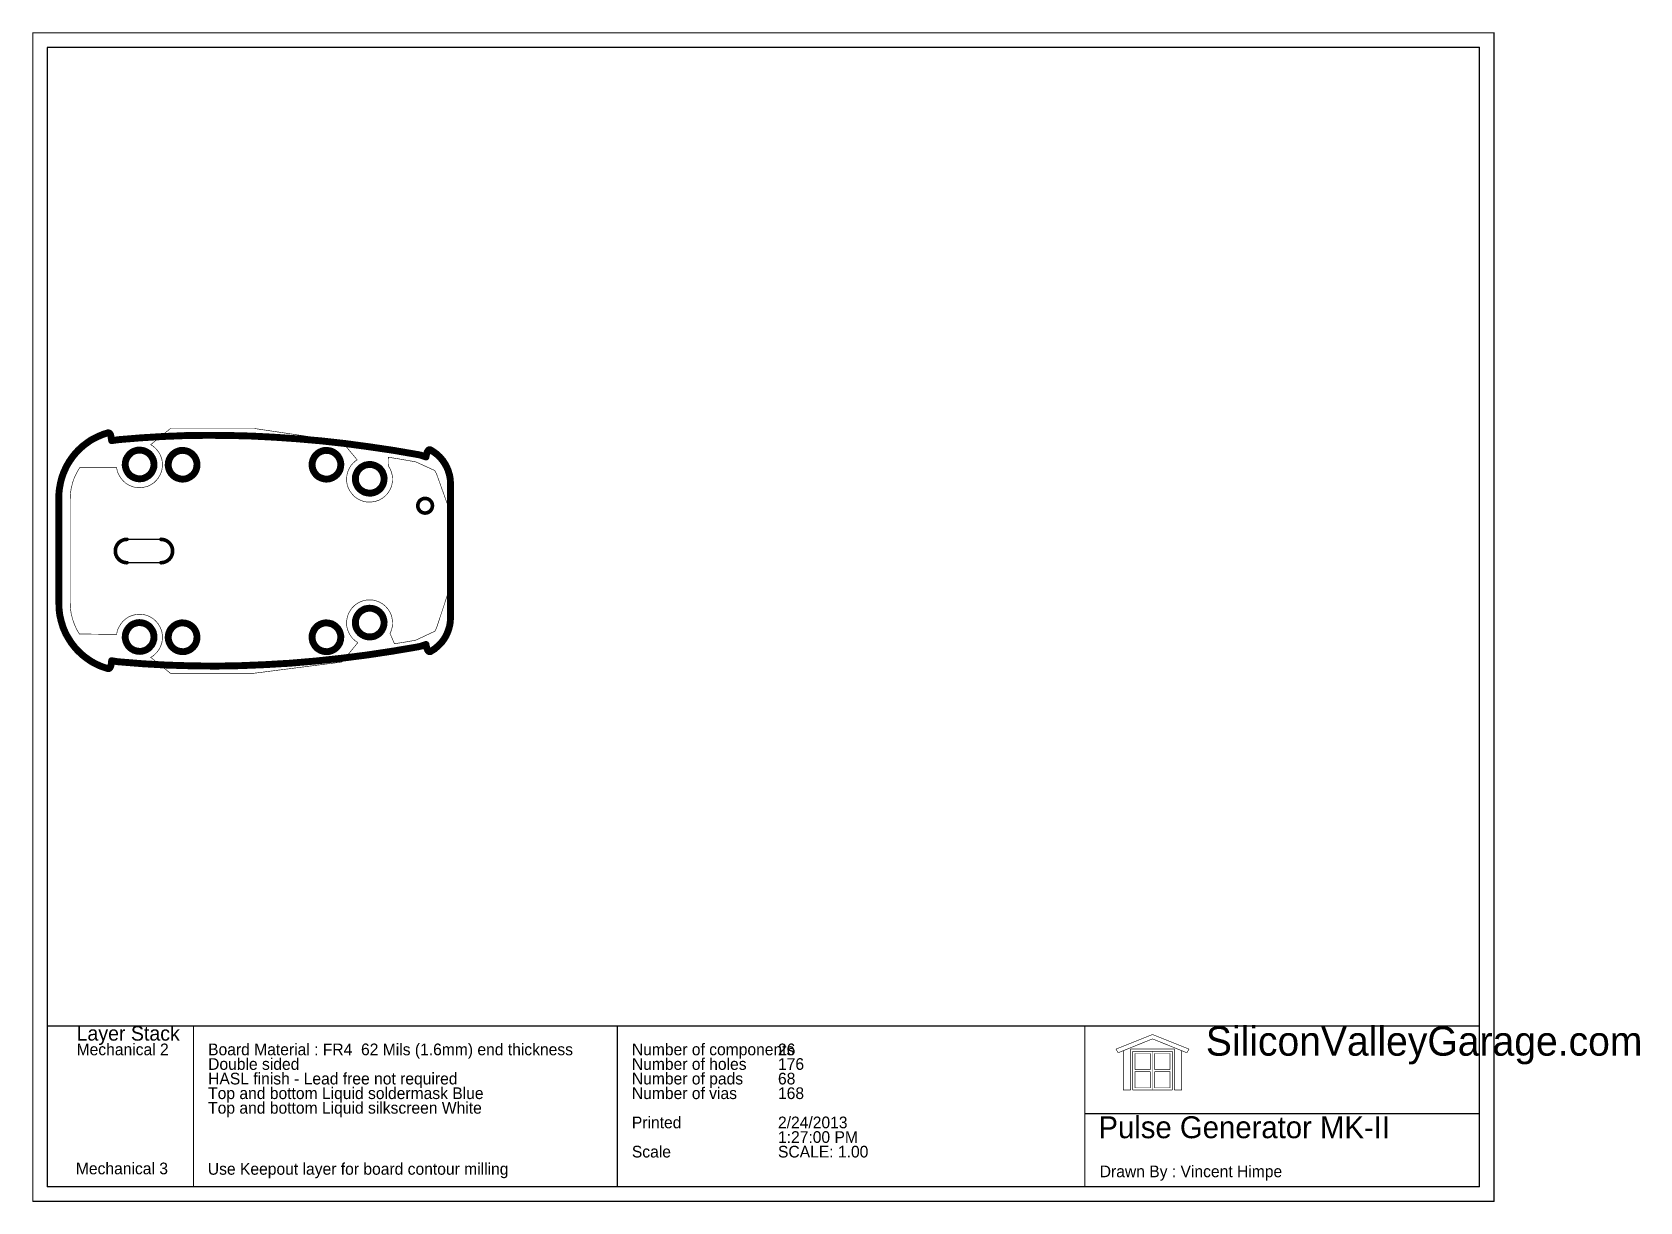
# Model space of a CAD drawing. Extents: x 1.9 to 12.9, y 1.8 to 9.9.
import ezdxf

# ---------------------------------------------------------------- set-up
doc = ezdxf.new("R2010")
doc.units = 0
doc.layers.add('MECHANICAL2', color=216, linetype='CONTINUOUS')
doc.layers.add('MECHANICAL3', color=76, linetype='CONTINUOUS')

msp = doc.modelspace()

# ---------------------------------------------------------------- texts
at = {"layer": 'MECHANICAL2'}
for s, height, p in [('Layer Stack', 0.1, (2.222, 2.953)), ('SiliconValleyGarage.com', 0.2, (9.95, 2.85)), ('Mechanical 2', 0.08, (2.222, 2.853)), ('Board Material : FR4  62 Mils (1.6mm) end thickness', 0.08, (3.122, 2.853)), ('Number of components', 0.08, (6.022, 2.853)), ('26', 0.08, (7.022, 2.853)), ('Double sided', 0.08, (3.122, 2.753)), ('Number of holes', 0.08, (6.022, 2.753)), ('176', 0.08, (7.022, 2.753)), ('HASL finish - Lead free not required', 0.08, (3.122, 2.653)), ('Number of pads', 0.08, (6.022, 2.653)), ('68', 0.08, (7.022, 2.653)), ('Top and bottom Liquid soldermask Blue', 0.08, (3.122, 2.553)), ('Top and bottom Liquid silkscreen White', 0.08, (3.122, 2.453)), ('Number of vias', 0.08, (6.022, 2.553)), ('168', 0.08, (7.022, 2.553)), ('Printed', 0.08, (6.022, 2.353)), ('2/24/2013', 0.08, (7.022, 2.353)), ('Pulse Generator MK-II', 0.15, (9.215, 2.285)), ('1:27:00 PM', 0.08, (7.022, 2.253)), ('Scale', 0.08, (6.022, 2.153)), ('SCALE: 1.00', 0.08, (7.022, 2.153)), ('Use Keepout layer for board contour milling', 0.08, (3.12, 2.035)), ('Drawn By : Vincent Himpe', 0.08, (9.224, 2.018))]:
    msp.add_text(s, height=height, dxfattribs=at).set_placement(p)
at = {"layer": 'MECHANICAL3'}
msp.add_text('Mechanical 3', height=0.08, dxfattribs=at).set_placement((2.217, 2.038))

# ---------------------------------------------------------------- linework, layer by layer
at = {"layer": 'MECHANICAL2'}
for points, const_width in [([(1.922, 1.853), (1.922, 9.853)], 0.008), ([(1.922, 9.853), (11.922, 9.853)], 0.008), ([(11.922, 1.853), (11.922, 9.853)], 0.008), ([(2.022, 1.953), (2.022, 9.753)], 0.008), ([(2.022, 9.753), (11.822, 9.753)], 0.008), ([(11.822, 1.953), (11.822, 9.753)], 0.008), ([(2.251, 7.011), (2.266, 7.025)], 0.0472), ([(2.266, 7.025), (2.293, 7.045)], 0.0472), ([(2.293, 7.045), (2.312, 7.059)], 0.0472), ([(2.312, 7.059), (2.332, 7.071)], 0.0472), ([(2.332, 7.071), (2.366, 7.088)], 0.0472), ([(2.366, 7.088), (2.385, 7.096)], 0.0472), ([(2.385, 7.096), (2.404, 7.104)], 0.0472), ([(2.404, 7.104), (2.436, 7.114)], 0.0472), ([(2.436, 7.114), (2.437, 7.114)], 0.0472), ([(2.437, 7.114), (2.438, 7.114)], 0.0472), ([(2.438, 7.114), (2.44, 7.114)], 0.0472), ([(2.44, 7.114), (2.442, 7.114)], 0.0472), ([(2.442, 7.114), (2.444, 7.113)], 0.0472), ([(2.444, 7.113), (2.446, 7.112)], 0.0472), ([(2.446, 7.112), (2.449, 7.109)], 0.0472), ([(2.449, 7.109), (2.451, 7.106)], 0.0472), ([(2.451, 7.106), (2.454, 7.102)], 0.0472), ([(2.454, 7.102), (2.457, 7.091)], 0.0472), ([(2.457, 7.091), (2.461, 7.066)], 0.0472), ([(2.461, 7.066), (2.461, 7.06)], 0.0472), ([(2.461, 7.06), (2.477, 7.063)], 0.0472), ([(2.477, 7.063), (2.492, 7.065)], 0.0472), ([(2.492, 7.065), (2.517, 7.068)], 0.0472), ([(2.517, 7.068), (2.664, 7.08)], 0.0472), ([(2.664, 7.08), (2.812, 7.089)], 0.0472), ([(2.812, 7.089), (2.962, 7.095)], 0.0472), ([(2.962, 7.095), (3.113, 7.097)], 0.0472), ([(3.113, 7.097), (3.266, 7.096)], 0.0472), ([(3.266, 7.096), (3.421, 7.092)], 0.0472), ([(3.421, 7.092), (3.577, 7.084)], 0.0472), ([(3.577, 7.084), (3.736, 7.073)], 0.0472), ([(3.736, 7.073), (3.896, 7.059)], 0.0472), ([(3.896, 7.059), (4.058, 7.041)], 0.0472), ([(4.058, 7.041), (4.222, 7.019)], 0.0472), ([(4.222, 7.019), (4.391, 6.994)], 0.0472), ([(2.155, 6.889), (2.173, 6.919)], 0.0472), ([(2.173, 6.919), (2.19, 6.944)], 0.0472), ([(2.19, 6.944), (2.208, 6.967)], 0.0472), ([(2.208, 6.967), (2.235, 6.997)], 0.0472), ([(2.235, 6.997), (2.251, 7.011)], 0.0472), ([(2.555, 6.898), (2.556, 6.916)], 0.0472), ([(2.556, 6.916), (2.562, 6.935)], 0.0472), ([(2.562, 6.935), (2.571, 6.951)], 0.0472), ([(2.571, 6.951), (2.581, 6.964)], 0.0472), ([(2.581, 6.964), (2.593, 6.976)], 0.0472), ([(2.593, 6.976), (2.607, 6.985)], 0.0472), ([(2.607, 6.985), (2.622, 6.991)], 0.0472), ([(2.622, 6.991), (2.638, 6.995)], 0.0472), ([(2.638, 6.995), (2.646, 6.996)], 0.0472), ([(2.646, 6.996), (2.653, 6.996)], 0.0472), ([(2.653, 6.996), (2.672, 6.994)], 0.0472), ([(2.672, 6.994), (2.69, 6.989)], 0.0472), ([(2.69, 6.989), (2.707, 6.98)], 0.0472), ([(2.707, 6.98), (2.72, 6.97)], 0.0472), ([(2.72, 6.97), (2.731, 6.957)], 0.0472), ([(2.731, 6.957), (2.74, 6.943)], 0.0472), ([(2.74, 6.943), (2.747, 6.928)], 0.0472), ([(2.747, 6.928), (2.75, 6.913)], 0.0472), ([(2.75, 6.913), (2.751, 6.905)], 0.0472), ([(2.849, 6.896), (2.851, 6.914)], 0.0472), ([(2.851, 6.914), (2.856, 6.933)], 0.0472), ([(2.856, 6.933), (2.865, 6.949)], 0.0472), ([(2.865, 6.949), (2.875, 6.962)], 0.0472), ([(2.875, 6.962), (2.888, 6.974)], 0.0472), ([(2.888, 6.974), (2.902, 6.983)], 0.0472), ([(2.902, 6.983), (2.917, 6.989)], 0.0472), ([(2.917, 6.989), (2.932, 6.993)], 0.0472), ([(2.932, 6.993), (2.94, 6.994)], 0.0472), ([(2.94, 6.994), (2.947, 6.994)], 0.0472), ([(2.947, 6.994), (2.966, 6.992)], 0.0472), ([(2.966, 6.992), (2.985, 6.987)], 0.0472), ([(2.985, 6.987), (3.001, 6.978)], 0.0472), ([(3.001, 6.978), (3.014, 6.968)], 0.0472), ([(3.014, 6.968), (3.026, 6.955)], 0.0472), ([(3.026, 6.955), (3.035, 6.941)], 0.0472), ([(3.035, 6.941), (3.041, 6.926)], 0.0472), ([(3.041, 6.926), (3.045, 6.911)], 0.0472), ([(3.045, 6.911), (3.046, 6.903)], 0.0472), ([(3.833, 6.896), (3.835, 6.914)], 0.0472), ([(3.835, 6.914), (3.841, 6.933)], 0.0472), ([(3.841, 6.933), (3.849, 6.949)], 0.0472), ([(3.849, 6.949), (3.859, 6.962)], 0.0472), ([(3.859, 6.962), (3.872, 6.974)], 0.0472), ([(3.872, 6.974), (3.886, 6.983)], 0.0472), ([(3.886, 6.983), (3.901, 6.989)], 0.0472), ([(3.901, 6.989), (3.916, 6.993)], 0.0472), ([(3.916, 6.993), (3.924, 6.994)], 0.0472), ([(3.924, 6.994), (3.932, 6.994)], 0.0472), ([(3.932, 6.994), (3.95, 6.992)], 0.0472), ([(3.95, 6.992), (3.969, 6.987)], 0.0472), ([(3.969, 6.987), (3.985, 6.978)], 0.0472), ([(3.985, 6.978), (3.998, 6.968)], 0.0472), ([(3.998, 6.968), (4.01, 6.955)], 0.0472), ([(4.01, 6.955), (4.019, 6.941)], 0.0472), ([(4.019, 6.941), (4.025, 6.926)], 0.0472), ([(4.025, 6.926), (4.029, 6.911)], 0.0472), ([(4.029, 6.911), (4.03, 6.903)], 0.0472), ([(4.391, 6.994), (4.559, 6.965)], 0.0472), ([(4.559, 6.965), (4.574, 6.962)], 0.0472), ([(4.574, 6.962), (4.589, 6.957)], 0.0472), ([(4.589, 6.957), (4.613, 6.949)], 0.0472), ([(4.613, 6.951), (4.615, 6.961)], 0.0472), ([(4.613, 6.949), (4.613, 6.951)], 0.0472), ([(4.615, 6.961), (4.618, 6.971)], 0.0472), ([(4.618, 6.971), (4.621, 6.981)], 0.0472), ([(4.621, 6.981), (4.624, 6.988)], 0.0472), ([(4.624, 6.988), (4.628, 6.992)], 0.0472), ([(4.628, 6.992), (4.63, 6.995)], 0.0472), ([(4.63, 6.995), (4.633, 6.997)], 0.0472), ([(4.633, 6.997), (4.635, 6.998)], 0.0472), ([(4.635, 6.998), (4.637, 6.999)], 0.0472), ([(4.637, 6.999), (4.639, 6.999)], 0.0472), ([(4.639, 6.999), (4.641, 6.999)], 0.0472), ([(4.641, 6.999), (4.642, 6.998)], 0.0472), ([(4.642, 6.998), (4.644, 6.997)], 0.0472), ([(4.644, 6.997), (4.648, 6.995)], 0.0472), ([(4.648, 6.995), (4.653, 6.992)], 0.0472), ([(4.653, 6.992), (4.659, 6.988)], 0.0472), ([(4.659, 6.988), (4.684, 6.97)], 0.0472), ([(4.684, 6.97), (4.706, 6.95)], 0.0472), ([(4.706, 6.95), (4.726, 6.927)], 0.0472), ([(4.726, 6.927), (4.728, 6.924)], 0.0472), ([(4.728, 6.924), (4.73, 6.922)], 0.0472), ([(4.73, 6.922), (4.733, 6.917)], 0.0472), ([(4.733, 6.917), (4.745, 6.898)], 0.0472), ([(2.111, 6.768), (2.12, 6.805)], 0.0472), ([(2.12, 6.805), (2.133, 6.842)], 0.0472), ([(2.134, 6.843), (2.135, 6.845)], 0.0472), ([(2.133, 6.842), (2.134, 6.843)], 0.0472), ([(2.135, 6.845), (2.136, 6.848)], 0.0472), ([(2.136, 6.848), (2.145, 6.868)], 0.0472), ([(2.145, 6.868), (2.155, 6.889)], 0.0472), ([(2.555, 6.898), (2.555, 6.89)], 0.0472), ([(2.555, 6.89), (2.556, 6.882)], 0.0472), ([(2.556, 6.882), (2.56, 6.867)], 0.0472), ([(2.56, 6.867), (2.566, 6.852)], 0.0472), ([(2.566, 6.852), (2.575, 6.838)], 0.0472), ([(2.575, 6.838), (2.586, 6.825)], 0.0472), ([(2.586, 6.825), (2.6, 6.815)], 0.0472), ([(2.6, 6.815), (2.616, 6.807)], 0.0472), ([(2.616, 6.807), (2.635, 6.801)], 0.0472), ([(2.635, 6.801), (2.653, 6.799)], 0.0472), ([(2.653, 6.799), (2.661, 6.8)], 0.0472), ([(2.661, 6.8), (2.669, 6.8)], 0.0472), ([(2.669, 6.8), (2.684, 6.804)], 0.0472), ([(2.684, 6.804), (2.699, 6.811)], 0.0472), ([(2.699, 6.811), (2.713, 6.82)], 0.0472), ([(2.713, 6.82), (2.725, 6.831)], 0.0472), ([(2.725, 6.831), (2.736, 6.844)], 0.0472), ([(2.736, 6.844), (2.744, 6.86)], 0.0472), ([(2.744, 6.86), (2.75, 6.879)], 0.0472), ([(2.75, 6.879), (2.752, 6.898)], 0.0472), ([(2.751, 6.905), (2.752, 6.898)], 0.0472), ([(2.849, 6.896), (2.849, 6.888)], 0.0472), ([(2.849, 6.888), (2.85, 6.88)], 0.0472), ([(2.85, 6.88), (2.854, 6.865)], 0.0472), ([(2.854, 6.865), (2.86, 6.85)], 0.0472), ([(2.86, 6.85), (2.869, 6.836)], 0.0472), ([(2.869, 6.836), (2.881, 6.823)], 0.0472), ([(2.881, 6.823), (2.894, 6.813)], 0.0472), ([(2.894, 6.813), (2.91, 6.805)], 0.0472), ([(2.91, 6.805), (2.929, 6.799)], 0.0472), ([(2.929, 6.799), (2.947, 6.797)], 0.0472), ([(2.955, 6.798), (2.963, 6.798)], 0.0472), ([(2.963, 6.798), (2.978, 6.802)], 0.0472), ([(2.978, 6.802), (2.993, 6.809)], 0.0472), ([(2.993, 6.809), (3.007, 6.818)], 0.0472), ([(3.007, 6.818), (3.02, 6.829)], 0.0472), ([(3.02, 6.829), (3.03, 6.842)], 0.0472), ([(3.03, 6.842), (3.039, 6.858)], 0.0472), ([(3.039, 6.858), (3.044, 6.877)], 0.0472), ([(3.044, 6.877), (3.046, 6.896)], 0.0472), ([(3.046, 6.903), (3.046, 6.896)], 0.0472), ([(3.833, 6.896), (3.834, 6.888)], 0.0472), ([(3.834, 6.888), (3.835, 6.88)], 0.0472), ([(3.835, 6.88), (3.838, 6.865)], 0.0472), ([(3.838, 6.865), (3.845, 6.85)], 0.0472), ([(3.845, 6.85), (3.854, 6.836)], 0.0472), ([(3.854, 6.836), (3.865, 6.823)], 0.0472), ([(3.865, 6.823), (3.878, 6.813)], 0.0472), ([(3.878, 6.813), (3.895, 6.805)], 0.0472), ([(3.895, 6.805), (3.913, 6.799)], 0.0472), ([(3.913, 6.799), (3.932, 6.797)], 0.0472), ([(3.939, 6.798), (3.947, 6.798)], 0.0472), ([(3.947, 6.798), (3.962, 6.802)], 0.0472), ([(3.962, 6.802), (3.977, 6.809)], 0.0472), ([(3.977, 6.809), (3.992, 6.818)], 0.0472), ([(3.992, 6.818), (4.004, 6.829)], 0.0472), ([(4.004, 6.829), (4.014, 6.842)], 0.0472), ([(4.014, 6.842), (4.023, 6.858)], 0.0472), ([(4.023, 6.858), (4.028, 6.877)], 0.0472), ([(4.028, 6.877), (4.03, 6.896)], 0.0472), ([(4.03, 6.903), (4.03, 6.896)], 0.0472), ([(4.13, 6.799), (4.131, 6.818)], 0.0472), ([(4.13, 6.799), (4.13, 6.792)], 0.0472), ([(4.131, 6.818), (4.137, 6.836)], 0.0472), ([(4.137, 6.836), (4.145, 6.853)], 0.0472), ([(4.145, 6.853), (4.156, 6.866)], 0.0472), ([(4.156, 6.866), (4.168, 6.877)], 0.0472), ([(4.168, 6.877), (4.182, 6.886)], 0.0472), ([(4.182, 6.886), (4.197, 6.893)], 0.0472), ([(4.197, 6.893), (4.213, 6.896)], 0.0472), ([(4.213, 6.896), (4.22, 6.897)], 0.0472), ([(4.22, 6.897), (4.228, 6.898)], 0.0472), ([(4.228, 6.898), (4.246, 6.896)], 0.0472), ([(4.246, 6.896), (4.265, 6.89)], 0.0472), ([(4.265, 6.89), (4.281, 6.882)], 0.0472), ([(4.281, 6.882), (4.295, 6.872)], 0.0472), ([(4.295, 6.872), (4.306, 6.859)], 0.0472), ([(4.306, 6.859), (4.315, 6.845)], 0.0472), ([(4.315, 6.845), (4.321, 6.83)], 0.0472), ([(4.321, 6.83), (4.325, 6.815)], 0.0472), ([(4.325, 6.781), (4.326, 6.799)], 0.0472), ([(4.325, 6.815), (4.326, 6.807)], 0.0472), ([(4.326, 6.807), (4.326, 6.799)], 0.0472), ([(4.745, 6.898), (4.755, 6.879)], 0.0472), ([(4.755, 6.879), (4.767, 6.851)], 0.0472), ([(4.767, 6.851), (4.767, 6.849)], 0.0472), ([(4.767, 6.849), (4.768, 6.848)], 0.0472), ([(4.768, 6.848), (4.768, 6.845)], 0.0472), ([(4.768, 6.845), (4.775, 6.822)], 0.0472), ([(4.775, 6.822), (4.779, 6.798)], 0.0472), ([(2.101, 6.671), (2.101, 6.7)], 0.0472), ([(2.101, 6.7), (2.104, 6.729)], 0.0472), ([(2.104, 6.729), (2.111, 6.768)], 0.0472), ([(2.947, 6.797), (2.955, 6.798)], 0.0472), ([(3.932, 6.797), (3.939, 6.798)], 0.0472), ([(4.13, 6.792), (4.131, 6.784)], 0.0472), ([(4.131, 6.784), (4.134, 6.769)], 0.0472), ([(4.134, 6.769), (4.141, 6.754)], 0.0472), ([(4.141, 6.754), (4.15, 6.739)], 0.0472), ([(4.15, 6.739), (4.161, 6.727)], 0.0472), ([(4.161, 6.727), (4.175, 6.717)], 0.0472), ([(4.175, 6.717), (4.191, 6.708)], 0.0472), ([(4.191, 6.708), (4.21, 6.703)], 0.0472), ([(4.21, 6.703), (4.228, 6.701)], 0.0472), ([(4.228, 6.701), (4.236, 6.701)], 0.0472), ([(4.236, 6.701), (4.243, 6.702)], 0.0472), ([(4.243, 6.702), (4.259, 6.706)], 0.0472), ([(4.259, 6.706), (4.274, 6.712)], 0.0472), ([(4.274, 6.712), (4.288, 6.721)], 0.0472), ([(4.288, 6.721), (4.3, 6.732)], 0.0472), ([(4.3, 6.732), (4.311, 6.746)], 0.0472), ([(4.311, 6.746), (4.319, 6.762)], 0.0472), ([(4.319, 6.762), (4.325, 6.781)], 0.0472), ([(4.779, 6.798), (4.781, 6.766)], 0.0472), ([(4.781, 5.848), (4.781, 6.766)], 0.0472), ([(2.101, 5.943), (2.101, 6.671)], 0.0472), ([(2.101, 5.943), (2.102, 5.905)], 0.0472), ([(2.102, 5.905), (2.107, 5.866)], 0.0472), ([(2.107, 5.866), (2.116, 5.826)], 0.0472), ([(2.116, 5.826), (2.128, 5.787)], 0.0472), ([(2.607, 5.804), (2.622, 5.81)], 0.0472), ([(2.622, 5.81), (2.638, 5.814)], 0.0472), ([(2.638, 5.814), (2.646, 5.815)], 0.0472), ([(2.646, 5.815), (2.653, 5.815)], 0.0472), ([(2.653, 5.815), (2.672, 5.813)], 0.0472), ([(2.672, 5.813), (2.69, 5.808)], 0.0472), ([(2.69, 5.808), (2.707, 5.799)], 0.0472), ([(2.902, 5.802), (2.917, 5.808)], 0.0472), ([(2.917, 5.808), (2.932, 5.812)], 0.0472), ([(2.932, 5.812), (2.94, 5.813)], 0.0472), ([(2.94, 5.813), (2.947, 5.813)], 0.0472), ([(2.947, 5.813), (2.966, 5.811)], 0.0472), ([(2.966, 5.811), (2.985, 5.806)], 0.0472), ([(3.886, 5.802), (3.901, 5.808)], 0.0472), ([(3.901, 5.808), (3.916, 5.812)], 0.0472), ([(3.916, 5.812), (3.924, 5.813)], 0.0472), ([(3.924, 5.813), (3.932, 5.813)], 0.0472), ([(3.932, 5.813), (3.95, 5.811)], 0.0472), ([(3.95, 5.811), (3.969, 5.806)], 0.0472), ([(4.13, 5.815), (4.131, 5.833)], 0.0472), ([(4.13, 5.815), (4.13, 5.807)], 0.0472), ([(4.131, 5.833), (4.137, 5.852)], 0.0472), ([(4.137, 5.852), (4.145, 5.868)], 0.0472), ([(4.145, 5.868), (4.156, 5.882)], 0.0472), ([(4.156, 5.882), (4.168, 5.893)], 0.0472), ([(4.168, 5.893), (4.182, 5.902)], 0.0472), ([(4.182, 5.902), (4.197, 5.909)], 0.0472), ([(4.197, 5.909), (4.213, 5.912)], 0.0472), ([(4.213, 5.912), (4.22, 5.913)], 0.0472), ([(4.22, 5.913), (4.228, 5.913)], 0.0472), ([(4.228, 5.913), (4.246, 5.912)], 0.0472), ([(4.246, 5.912), (4.265, 5.906)], 0.0472), ([(4.265, 5.906), (4.281, 5.898)], 0.0472), ([(4.281, 5.898), (4.295, 5.887)], 0.0472), ([(4.295, 5.887), (4.306, 5.875)], 0.0472), ([(4.306, 5.875), (4.315, 5.861)], 0.0472), ([(4.315, 5.861), (4.321, 5.846)], 0.0472), ([(4.321, 5.846), (4.325, 5.83)], 0.0472), ([(4.325, 5.797), (4.326, 5.815)], 0.0472), ([(4.325, 5.83), (4.326, 5.823)], 0.0472), ([(4.326, 5.823), (4.326, 5.815)], 0.0472), ([(4.774, 5.788), (4.779, 5.818)], 0.0472), ([(4.779, 5.818), (4.781, 5.848)], 0.0472), ([(2.128, 5.787), (2.13, 5.781)], 0.0472), ([(2.13, 5.781), (2.132, 5.777)], 0.0472), ([(2.132, 5.777), (2.133, 5.773)], 0.0472), ([(2.133, 5.773), (2.149, 5.737)], 0.0472), ([(2.149, 5.737), (2.168, 5.704)], 0.0472), ([(2.168, 5.704), (2.186, 5.676)], 0.0472), ([(2.555, 5.717), (2.556, 5.735)], 0.0472), ([(2.555, 5.717), (2.555, 5.709)], 0.0472), ([(2.555, 5.709), (2.556, 5.701)], 0.0472), ([(2.556, 5.701), (2.56, 5.686)], 0.0472), ([(2.556, 5.735), (2.562, 5.754)], 0.0472), ([(2.562, 5.754), (2.571, 5.77)], 0.0472), ([(2.571, 5.77), (2.581, 5.783)], 0.0472), ([(2.581, 5.783), (2.593, 5.795)], 0.0472), ([(2.593, 5.795), (2.607, 5.804)], 0.0472), ([(2.707, 5.799), (2.72, 5.789)], 0.0472), ([(2.72, 5.789), (2.731, 5.776)], 0.0472), ([(2.731, 5.776), (2.74, 5.762)], 0.0472), ([(2.74, 5.762), (2.747, 5.747)], 0.0472), ([(2.744, 5.679), (2.75, 5.698)], 0.0472), ([(2.747, 5.747), (2.75, 5.732)], 0.0472), ([(2.75, 5.698), (2.752, 5.717)], 0.0472), ([(2.75, 5.732), (2.751, 5.724)], 0.0472), ([(2.751, 5.724), (2.752, 5.717)], 0.0472), ([(2.849, 5.715), (2.851, 5.733)], 0.0472), ([(2.849, 5.715), (2.849, 5.707)], 0.0472), ([(2.849, 5.707), (2.85, 5.699)], 0.0472), ([(2.851, 5.733), (2.856, 5.752)], 0.0472), ([(2.85, 5.699), (2.854, 5.684)], 0.0472), ([(2.856, 5.752), (2.865, 5.768)], 0.0472), ([(2.865, 5.768), (2.875, 5.781)], 0.0472), ([(2.875, 5.781), (2.888, 5.793)], 0.0472), ([(2.888, 5.793), (2.902, 5.802)], 0.0472), ([(2.985, 5.806), (3.001, 5.797)], 0.0472), ([(3.001, 5.797), (3.014, 5.787)], 0.0472), ([(3.014, 5.787), (3.026, 5.774)], 0.0472), ([(3.026, 5.774), (3.035, 5.76)], 0.0472), ([(3.035, 5.76), (3.041, 5.745)], 0.0472), ([(3.041, 5.745), (3.045, 5.73)], 0.0472), ([(3.045, 5.73), (3.046, 5.722)], 0.0472), ([(3.044, 5.696), (3.046, 5.715)], 0.0472), ([(3.046, 5.722), (3.046, 5.715)], 0.0472), ([(3.833, 5.715), (3.835, 5.733)], 0.0472), ([(3.833, 5.715), (3.834, 5.707)], 0.0472), ([(3.834, 5.707), (3.835, 5.699)], 0.0472), ([(3.835, 5.733), (3.841, 5.752)], 0.0472), ([(3.835, 5.699), (3.838, 5.684)], 0.0472), ([(3.841, 5.752), (3.849, 5.768)], 0.0472), ([(3.849, 5.768), (3.859, 5.781)], 0.0472), ([(3.859, 5.781), (3.872, 5.793)], 0.0472), ([(3.872, 5.793), (3.886, 5.802)], 0.0472), ([(3.969, 5.806), (3.985, 5.797)], 0.0472), ([(3.985, 5.797), (3.998, 5.787)], 0.0472), ([(3.998, 5.787), (4.01, 5.774)], 0.0472), ([(4.01, 5.774), (4.019, 5.76)], 0.0472), ([(4.019, 5.76), (4.025, 5.745)], 0.0472), ([(4.025, 5.745), (4.029, 5.73)], 0.0472), ([(4.029, 5.73), (4.03, 5.722)], 0.0472), ([(4.028, 5.696), (4.03, 5.715)], 0.0472), ([(4.03, 5.722), (4.03, 5.715)], 0.0472), ([(4.13, 5.807), (4.131, 5.8)], 0.0472), ([(4.131, 5.8), (4.134, 5.784)], 0.0472), ([(4.134, 5.784), (4.141, 5.769)], 0.0472), ([(4.141, 5.769), (4.15, 5.755)], 0.0472), ([(4.15, 5.755), (4.161, 5.743)], 0.0472), ([(4.161, 5.743), (4.175, 5.732)], 0.0472), ([(4.175, 5.732), (4.191, 5.724)], 0.0472), ([(4.191, 5.724), (4.21, 5.718)], 0.0472), ([(4.21, 5.718), (4.228, 5.717)], 0.0472), ([(4.228, 5.717), (4.236, 5.717)], 0.0472), ([(4.236, 5.717), (4.243, 5.718)], 0.0472), ([(4.243, 5.718), (4.259, 5.721)], 0.0472), ([(4.259, 5.721), (4.274, 5.728)], 0.0472), ([(4.274, 5.728), (4.288, 5.737)], 0.0472), ([(4.288, 5.737), (4.3, 5.748)], 0.0472), ([(4.3, 5.748), (4.311, 5.762)], 0.0472), ([(4.311, 5.762), (4.319, 5.778)], 0.0472), ([(4.319, 5.778), (4.325, 5.797)], 0.0472), ([(4.719, 5.678), (4.738, 5.704)], 0.0472), ([(4.738, 5.704), (4.753, 5.73)], 0.0472), ([(4.753, 5.73), (4.764, 5.757)], 0.0472), ([(4.764, 5.757), (4.774, 5.788)], 0.0472), ([(2.186, 5.676), (2.207, 5.649)], 0.0472), ([(2.207, 5.649), (2.215, 5.639)], 0.0472), ([(2.215, 5.639), (2.221, 5.633)], 0.0472), ([(2.221, 5.633), (2.227, 5.626)], 0.0472), ([(2.227, 5.626), (2.255, 5.599)], 0.0472), ([(2.255, 5.599), (2.273, 5.584)], 0.0472), ([(2.56, 5.686), (2.566, 5.671)], 0.0472), ([(2.566, 5.671), (2.575, 5.657)], 0.0472), ([(2.575, 5.657), (2.586, 5.644)], 0.0472), ([(2.586, 5.644), (2.6, 5.634)], 0.0472), ([(2.6, 5.634), (2.616, 5.625)], 0.0472), ([(2.616, 5.625), (2.635, 5.62)], 0.0472), ([(2.635, 5.62), (2.653, 5.618)], 0.0472), ([(2.653, 5.618), (2.661, 5.618)], 0.0472), ([(2.661, 5.618), (2.669, 5.619)], 0.0472), ([(2.669, 5.619), (2.684, 5.623)], 0.0472), ([(2.684, 5.623), (2.699, 5.629)], 0.0472), ([(2.699, 5.629), (2.713, 5.638)], 0.0472), ([(2.713, 5.638), (2.725, 5.65)], 0.0472), ([(2.725, 5.65), (2.736, 5.663)], 0.0472), ([(2.736, 5.663), (2.744, 5.679)], 0.0472), ([(2.854, 5.684), (2.86, 5.669)], 0.0472), ([(2.86, 5.669), (2.869, 5.655)], 0.0472), ([(2.869, 5.655), (2.881, 5.642)], 0.0472), ([(2.881, 5.642), (2.894, 5.632)], 0.0472), ([(2.894, 5.632), (2.91, 5.623)], 0.0472), ([(2.91, 5.623), (2.929, 5.618)], 0.0472), ([(2.929, 5.618), (2.947, 5.616)], 0.0472), ([(2.947, 5.616), (2.955, 5.616)], 0.0472), ([(2.955, 5.616), (2.963, 5.617)], 0.0472), ([(2.963, 5.617), (2.978, 5.621)], 0.0472), ([(2.978, 5.621), (2.993, 5.627)], 0.0472), ([(2.993, 5.627), (3.007, 5.636)], 0.0472), ([(3.007, 5.636), (3.02, 5.648)], 0.0472), ([(3.02, 5.648), (3.03, 5.661)], 0.0472), ([(3.03, 5.661), (3.039, 5.677)], 0.0472), ([(3.039, 5.677), (3.044, 5.696)], 0.0472), ([(3.838, 5.684), (3.845, 5.669)], 0.0472), ([(3.845, 5.669), (3.854, 5.655)], 0.0472), ([(3.854, 5.655), (3.865, 5.642)], 0.0472), ([(3.865, 5.642), (3.878, 5.632)], 0.0472), ([(3.878, 5.632), (3.895, 5.623)], 0.0472), ([(3.895, 5.623), (3.913, 5.618)], 0.0472), ([(3.913, 5.618), (3.932, 5.616)], 0.0472), ([(3.932, 5.616), (3.939, 5.616)], 0.0472), ([(3.939, 5.616), (3.947, 5.617)], 0.0472), ([(3.947, 5.617), (3.962, 5.621)], 0.0472), ([(3.962, 5.621), (3.977, 5.627)], 0.0472), ([(3.977, 5.627), (3.992, 5.636)], 0.0472), ([(3.992, 5.636), (4.004, 5.648)], 0.0472), ([(4.004, 5.648), (4.014, 5.661)], 0.0472), ([(4.014, 5.661), (4.023, 5.677)], 0.0472), ([(4.023, 5.677), (4.028, 5.696)], 0.0472), ([(4.037, 5.571), (4.216, 5.594)], 0.0472), ([(4.216, 5.594), (4.388, 5.62)], 0.0472), ([(4.388, 5.62), (4.559, 5.649)], 0.0472), ([(4.559, 5.649), (4.583, 5.655)], 0.0472), ([(4.583, 5.655), (4.598, 5.66)], 0.0472), ([(4.598, 5.66), (4.613, 5.665)], 0.0472), ([(4.613, 5.665), (4.613, 5.664)], 0.0472), ([(4.613, 5.664), (4.613, 5.664)], 0.0472), ([(4.613, 5.664), (4.613, 5.664)], 0.0472), ([(4.613, 5.664), (4.619, 5.639)], 0.0472), ([(4.619, 5.639), (4.624, 5.627)], 0.0472), ([(4.624, 5.627), (4.627, 5.623)], 0.0472), ([(4.627, 5.623), (4.629, 5.62)], 0.0472), ([(4.629, 5.62), (4.632, 5.618)], 0.0472), ([(4.632, 5.618), (4.635, 5.616)], 0.0472), ([(4.635, 5.616), (4.637, 5.616)], 0.0472), ([(4.637, 5.616), (4.639, 5.616)], 0.0472), ([(4.639, 5.616), (4.64, 5.616)], 0.0472), ([(4.64, 5.616), (4.642, 5.616)], 0.0472), ([(4.642, 5.616), (4.644, 5.617)], 0.0472), ([(4.644, 5.617), (4.671, 5.634)], 0.0472), ([(4.671, 5.634), (4.696, 5.655)], 0.0472), ([(4.696, 5.655), (4.719, 5.678)], 0.0472), ([(2.273, 5.584), (2.293, 5.569)], 0.0472), ([(2.293, 5.569), (2.316, 5.553)], 0.0472), ([(2.316, 5.553), (2.331, 5.544)], 0.0472), ([(2.331, 5.544), (2.346, 5.536)], 0.0472), ([(2.346, 5.536), (2.381, 5.519)], 0.0472), ([(2.381, 5.519), (2.408, 5.509)], 0.0472), ([(2.408, 5.509), (2.436, 5.5)], 0.0472), ([(2.436, 5.5), (2.438, 5.5)], 0.0472), ([(2.438, 5.5), (2.439, 5.5)], 0.0472), ([(2.439, 5.5), (2.441, 5.5)], 0.0472), ([(2.441, 5.5), (2.443, 5.501)], 0.0472), ([(2.443, 5.501), (2.445, 5.502)], 0.0472), ([(2.445, 5.502), (2.447, 5.503)], 0.0472), ([(2.447, 5.503), (2.45, 5.506)], 0.0472), ([(2.45, 5.506), (2.452, 5.51)], 0.0472), ([(2.452, 5.51), (2.455, 5.516)], 0.0472), ([(2.455, 5.516), (2.458, 5.526)], 0.0472), ([(2.458, 5.526), (2.46, 5.536)], 0.0472), ([(2.46, 5.536), (2.461, 5.548)], 0.0472), ([(2.461, 5.548), (2.461, 5.554)], 0.0472), ([(2.461, 5.554), (2.485, 5.55)], 0.0472), ([(2.485, 5.55), (2.499, 5.548)], 0.0472), ([(2.499, 5.548), (2.514, 5.546)], 0.0472), ([(2.514, 5.546), (2.515, 5.546)], 0.0472), ([(2.515, 5.546), (2.516, 5.546)], 0.0472), ([(2.516, 5.546), (2.517, 5.546)], 0.0472), ([(2.517, 5.546), (2.678, 5.533)], 0.0472), ([(2.678, 5.533), (2.84, 5.524)], 0.0472), ([(2.84, 5.524), (3.006, 5.519)], 0.0472), ([(3.006, 5.519), (3.172, 5.517)], 0.0472), ([(3.172, 5.517), (3.341, 5.52)], 0.0472), ([(3.341, 5.52), (3.512, 5.527)], 0.0472), ([(3.512, 5.527), (3.685, 5.537)], 0.0472), ([(3.685, 5.537), (3.86, 5.552)], 0.0472), ([(3.86, 5.552), (4.037, 5.571)], 0.0472), ([(2.022, 3.053), (11.822, 3.053)], 0.008), ([(3.022, 1.953), (3.022, 3.053)], 0.008), ([(5.922, 1.953), (5.922, 3.053)], 0.008), ([(9.122, 2.453), (9.122, 3.053)], 0.008), ([(9.335, 2.895), (9.585, 2.995)], 0.004), ([(9.585, 2.995), (9.835, 2.895)], 0.004), ([(9.335, 2.895), (9.35, 2.87)], 0.004), ([(9.35, 2.87), (9.585, 2.965)], 0.004), ([(9.385, 2.845), (9.385, 2.884)], 0.004), ([(9.435, 2.615), (9.435, 2.895)], 0.004), ([(9.435, 2.895), (9.585, 2.895)], 0.004), ([(9.45, 2.88), (9.585, 2.88)], 0.004), ([(9.45, 2.615), (9.45, 2.88)], 0.004), ([(9.465, 2.865), (9.57, 2.865)], 0.004), ([(9.465, 2.755), (9.465, 2.865)], 0.004), ([(9.57, 2.755), (9.57, 2.865)], 0.004), ([(9.585, 2.965), (9.82, 2.87)], 0.004), ([(9.585, 2.895), (9.735, 2.895)], 0.004), ([(9.585, 2.615), (9.585, 2.88)], 0.004), ([(9.585, 2.615), (9.585, 2.88)], 0.004), ([(9.585, 2.88), (9.72, 2.88)], 0.004), ([(9.6, 2.755), (9.6, 2.865)], 0.004), ([(9.6, 2.865), (9.705, 2.865)], 0.004), ([(9.705, 2.755), (9.705, 2.865)], 0.004), ([(9.72, 2.615), (9.72, 2.88)], 0.004), ([(9.735, 2.615), (9.735, 2.895)], 0.004), ([(9.785, 2.845), (9.785, 2.884)], 0.004), ([(9.82, 2.87), (9.835, 2.895)], 0.004), ([(9.385, 2.615), (9.385, 2.845)], 0.004), ([(9.465, 2.755), (9.57, 2.755)], 0.004), ([(9.6, 2.755), (9.705, 2.755)], 0.004), ([(9.785, 2.615), (9.785, 2.845)], 0.004), ([(9.465, 2.63), (9.465, 2.74)], 0.004), ([(9.465, 2.74), (9.57, 2.74)], 0.004), ([(9.57, 2.63), (9.57, 2.74)], 0.004), ([(9.6, 2.74), (9.705, 2.74)], 0.004), ([(9.6, 2.63), (9.6, 2.74)], 0.004), ([(9.705, 2.63), (9.705, 2.74)], 0.004), ([(9.385, 2.615), (9.435, 2.615)], 0.004), ([(9.45, 2.615), (9.585, 2.615)], 0.004), ([(9.465, 2.63), (9.57, 2.63)], 0.004), ([(9.585, 2.615), (9.72, 2.615)], 0.004), ([(9.6, 2.63), (9.705, 2.63)], 0.004), ([(9.735, 2.615), (9.785, 2.615)], 0.004), ([(9.122, 1.953), (9.122, 2.453)], 0.008), ([(9.122, 2.453), (11.822, 2.453)], 0.008), ([(2.022, 1.953), (11.822, 1.953)], 0.008), ([(1.922, 1.853), (11.922, 1.853)], 0.008)]:
    msp.add_lwpolyline(points, dxfattribs=dict(at, const_width=const_width))
for points, const_width in [([(1.92, 9.853, 1), (1.924, 9.853, 1)], 0.004), ([(1.92, 9.853, 1), (1.924, 9.853, 1)], 0.004), ([(11.92, 9.853, 1), (11.924, 9.853, 1)], 0.004), ([(11.92, 9.853, 1), (11.924, 9.853, 1)], 0.004), ([(2.02, 9.753, 1), (2.024, 9.753, 1)], 0.004), ([(2.02, 9.753, 1), (2.024, 9.753, 1)], 0.004), ([(11.82, 9.753, 1), (11.824, 9.753, 1)], 0.004), ([(11.82, 9.753, 1), (11.824, 9.753, 1)], 0.004), ([(2.255, 7.025, 1), (2.278, 7.025, 1)], 0.0236), ([(2.255, 7.025, 1), (2.278, 7.025, 1)], 0.0236), ([(2.281, 7.045, 1), (2.305, 7.045, 1)], 0.0236), ([(2.281, 7.045, 1), (2.305, 7.045, 1)], 0.0236), ([(2.3, 7.059, 1), (2.324, 7.059, 1)], 0.0236), ([(2.3, 7.059, 1), (2.324, 7.059, 1)], 0.0236), ([(2.32, 7.071, 1), (2.344, 7.071, 1)], 0.0236), ([(2.32, 7.071, 1), (2.344, 7.071, 1)], 0.0236), ([(2.354, 7.088, 1), (2.377, 7.088, 1)], 0.0236), ([(2.354, 7.088, 1), (2.377, 7.088, 1)], 0.0236), ([(2.373, 7.096, 1), (2.397, 7.096, 1)], 0.0236), ([(2.373, 7.096, 1), (2.397, 7.096, 1)], 0.0236), ([(2.393, 7.104, 1), (2.416, 7.104, 1)], 0.0236), ([(2.393, 7.104, 1), (2.416, 7.104, 1)], 0.0236), ([(2.424, 7.114, 1), (2.448, 7.114, 1)], 0.0236), ([(2.424, 7.114, 1), (2.448, 7.114, 1)], 0.0236), ([(2.425, 7.114, 1), (2.449, 7.114, 1)], 0.0236), ([(2.425, 7.114, 1), (2.449, 7.114, 1)], 0.0236), ([(2.426, 7.114, 1), (2.45, 7.114, 1)], 0.0236), ([(2.426, 7.114, 1), (2.45, 7.114, 1)], 0.0236), ([(2.428, 7.114, 1), (2.452, 7.114, 1)], 0.0236), ([(2.428, 7.114, 1), (2.452, 7.114, 1)], 0.0236), ([(2.431, 7.114, 1), (2.454, 7.114, 1)], 0.0236), ([(2.431, 7.114, 1), (2.454, 7.114, 1)], 0.0236), ([(2.433, 7.113, 1), (2.456, 7.113, 1)], 0.0236), ([(2.433, 7.113, 1), (2.456, 7.113, 1)], 0.0236), ([(2.435, 7.112, 1), (2.458, 7.112, 1)], 0.0236), ([(2.435, 7.112, 1), (2.458, 7.112, 1)], 0.0236), ([(2.437, 7.109, 1), (2.461, 7.109, 1)], 0.0236), ([(2.437, 7.109, 1), (2.461, 7.109, 1)], 0.0236), ([(2.44, 7.106, 1), (2.463, 7.106, 1)], 0.0236), ([(2.44, 7.106, 1), (2.463, 7.106, 1)], 0.0236), ([(2.442, 7.102, 1), (2.466, 7.102, 1)], 0.0236), ([(2.442, 7.102, 1), (2.466, 7.102, 1)], 0.0236), ([(2.445, 7.091, 1), (2.469, 7.091, 1)], 0.0236), ([(2.445, 7.091, 1), (2.469, 7.091, 1)], 0.0236), ([(2.449, 7.066, 1), (2.473, 7.066, 1)], 0.0236), ([(2.449, 7.066, 1), (2.473, 7.066, 1)], 0.0236), ([(2.45, 7.06, 1), (2.473, 7.06, 1)], 0.0236), ([(2.45, 7.06, 1), (2.473, 7.06, 1)], 0.0236), ([(2.465, 7.063, 1), (2.489, 7.063, 1)], 0.0236), ([(2.465, 7.063, 1), (2.489, 7.063, 1)], 0.0236), ([(2.48, 7.065, 1), (2.504, 7.065, 1)], 0.0236), ([(2.48, 7.065, 1), (2.504, 7.065, 1)], 0.0236), ([(2.505, 7.068, 1), (2.529, 7.068, 1)], 0.0236), ([(2.505, 7.068, 1), (2.529, 7.068, 1)], 0.0236), ([(2.653, 7.08, 1), (2.676, 7.08, 1)], 0.0236), ([(2.653, 7.08, 1), (2.676, 7.08, 1)], 0.0236), ([(2.8, 7.089, 1), (2.824, 7.089, 1)], 0.0236), ([(2.8, 7.089, 1), (2.824, 7.089, 1)], 0.0236), ([(2.95, 7.095, 1), (2.974, 7.095, 1)], 0.0236), ([(2.95, 7.095, 1), (2.974, 7.095, 1)], 0.0236), ([(3.101, 7.097, 1), (3.125, 7.097, 1)], 0.0236), ([(3.101, 7.097, 1), (3.125, 7.097, 1)], 0.0236), ([(3.254, 7.096, 1), (3.278, 7.096, 1)], 0.0236), ([(3.254, 7.096, 1), (3.278, 7.096, 1)], 0.0236), ([(3.409, 7.092, 1), (3.433, 7.092, 1)], 0.0236), ([(3.409, 7.092, 1), (3.433, 7.092, 1)], 0.0236), ([(3.566, 7.084, 1), (3.589, 7.084, 1)], 0.0236), ([(3.566, 7.084, 1), (3.589, 7.084, 1)], 0.0236), ([(3.724, 7.073, 1), (3.748, 7.073, 1)], 0.0236), ([(3.724, 7.073, 1), (3.748, 7.073, 1)], 0.0236), ([(3.884, 7.059, 1), (3.908, 7.059, 1)], 0.0236), ([(3.884, 7.059, 1), (3.908, 7.059, 1)], 0.0236), ([(4.046, 7.041, 1), (4.07, 7.041, 1)], 0.0236), ([(4.046, 7.041, 1), (4.07, 7.041, 1)], 0.0236), ([(4.21, 7.019, 1), (4.234, 7.019, 1)], 0.0236), ([(4.21, 7.019, 1), (4.234, 7.019, 1)], 0.0236), ([(2.161, 6.919, 1), (2.185, 6.919, 1)], 0.0236), ([(2.161, 6.919, 1), (2.185, 6.919, 1)], 0.0236), ([(2.178, 6.944, 1), (2.202, 6.944, 1)], 0.0236), ([(2.178, 6.944, 1), (2.202, 6.944, 1)], 0.0236), ([(2.197, 6.967, 1), (2.22, 6.967, 1)], 0.0236), ([(2.197, 6.967, 1), (2.22, 6.967, 1)], 0.0236), ([(2.224, 6.997, 1), (2.247, 6.997, 1)], 0.0236), ([(2.224, 6.997, 1), (2.247, 6.997, 1)], 0.0236), ([(2.239, 7.011, 1), (2.262, 7.011, 1)], 0.0236), ([(2.239, 7.011, 1), (2.262, 7.011, 1)], 0.0236), ([(2.545, 6.916, 1), (2.568, 6.916, 1)], 0.0236), ([(2.545, 6.916, 1), (2.568, 6.916, 1)], 0.0236), ([(2.55, 6.935, 1), (2.574, 6.935, 1)], 0.0236), ([(2.55, 6.935, 1), (2.574, 6.935, 1)], 0.0236), ([(2.559, 6.951, 1), (2.582, 6.951, 1)], 0.0236), ([(2.559, 6.951, 1), (2.582, 6.951, 1)], 0.0236), ([(2.569, 6.964, 1), (2.593, 6.964, 1)], 0.0236), ([(2.569, 6.964, 1), (2.593, 6.964, 1)], 0.0236), ([(2.582, 6.976, 1), (2.605, 6.976, 1)], 0.0236), ([(2.582, 6.976, 1), (2.605, 6.976, 1)], 0.0236), ([(2.596, 6.985, 1), (2.619, 6.985, 1)], 0.0236), ([(2.596, 6.985, 1), (2.619, 6.985, 1)], 0.0236), ([(2.611, 6.991, 1), (2.634, 6.991, 1)], 0.0236), ([(2.611, 6.991, 1), (2.634, 6.991, 1)], 0.0236), ([(2.626, 6.995, 1), (2.65, 6.995, 1)], 0.0236), ([(2.626, 6.995, 1), (2.65, 6.995, 1)], 0.0236), ([(2.634, 6.996, 1), (2.657, 6.996, 1)], 0.0236), ([(2.634, 6.996, 1), (2.657, 6.996, 1)], 0.0236), ([(2.641, 6.996, 1), (2.665, 6.996, 1)], 0.0236), ([(2.641, 6.996, 1), (2.665, 6.996, 1)], 0.0236), ([(2.66, 6.994, 1), (2.683, 6.994, 1)], 0.0236), ([(2.66, 6.994, 1), (2.683, 6.994, 1)], 0.0236), ([(2.679, 6.989, 1), (2.702, 6.989, 1)], 0.0236), ([(2.679, 6.989, 1), (2.702, 6.989, 1)], 0.0236), ([(2.695, 6.98, 1), (2.718, 6.98, 1)], 0.0236), ([(2.695, 6.98, 1), (2.718, 6.98, 1)], 0.0236), ([(2.708, 6.97, 1), (2.732, 6.97, 1)], 0.0236), ([(2.708, 6.97, 1), (2.732, 6.97, 1)], 0.0236), ([(2.72, 6.957, 1), (2.743, 6.957, 1)], 0.0236), ([(2.72, 6.957, 1), (2.743, 6.957, 1)], 0.0236), ([(2.729, 6.943, 1), (2.752, 6.943, 1)], 0.0236), ([(2.729, 6.943, 1), (2.752, 6.943, 1)], 0.0236), ([(2.735, 6.928, 1), (2.759, 6.928, 1)], 0.0236), ([(2.735, 6.928, 1), (2.759, 6.928, 1)], 0.0236), ([(2.739, 6.913, 1), (2.762, 6.913, 1)], 0.0236), ([(2.739, 6.913, 1), (2.762, 6.913, 1)], 0.0236), ([(2.839, 6.914, 1), (2.863, 6.914, 1)], 0.0236), ([(2.839, 6.914, 1), (2.863, 6.914, 1)], 0.0236), ([(2.845, 6.933, 1), (2.868, 6.933, 1)], 0.0236), ([(2.845, 6.933, 1), (2.868, 6.933, 1)], 0.0236), ([(2.853, 6.949, 1), (2.877, 6.949, 1)], 0.0236), ([(2.853, 6.949, 1), (2.877, 6.949, 1)], 0.0236), ([(2.863, 6.962, 1), (2.887, 6.962, 1)], 0.0236), ([(2.863, 6.962, 1), (2.887, 6.962, 1)], 0.0236), ([(2.876, 6.974, 1), (2.899, 6.974, 1)], 0.0236), ([(2.876, 6.974, 1), (2.899, 6.974, 1)], 0.0236), ([(2.89, 6.983, 1), (2.914, 6.983, 1)], 0.0236), ([(2.89, 6.983, 1), (2.914, 6.983, 1)], 0.0236), ([(2.905, 6.989, 1), (2.929, 6.989, 1)], 0.0236), ([(2.905, 6.989, 1), (2.929, 6.989, 1)], 0.0236), ([(2.92, 6.993, 1), (2.944, 6.993, 1)], 0.0236), ([(2.92, 6.993, 1), (2.944, 6.993, 1)], 0.0236), ([(2.928, 6.994, 1), (2.952, 6.994, 1)], 0.0236), ([(2.928, 6.994, 1), (2.952, 6.994, 1)], 0.0236), ([(2.936, 6.994, 1), (2.959, 6.994, 1)], 0.0236), ([(2.936, 6.994, 1), (2.959, 6.994, 1)], 0.0236), ([(2.954, 6.992, 1), (2.978, 6.992, 1)], 0.0236), ([(2.954, 6.992, 1), (2.978, 6.992, 1)], 0.0236), ([(2.973, 6.987, 1), (2.996, 6.987, 1)], 0.0236), ([(2.973, 6.987, 1), (2.996, 6.987, 1)], 0.0236), ([(2.989, 6.978, 1), (3.013, 6.978, 1)], 0.0236), ([(2.989, 6.978, 1), (3.013, 6.978, 1)], 0.0236), ([(3.002, 6.968, 1), (3.026, 6.968, 1)], 0.0236), ([(3.002, 6.968, 1), (3.026, 6.968, 1)], 0.0236), ([(3.014, 6.955, 1), (3.037, 6.955, 1)], 0.0236), ([(3.014, 6.955, 1), (3.037, 6.955, 1)], 0.0236), ([(3.023, 6.941, 1), (3.046, 6.941, 1)], 0.0236), ([(3.023, 6.941, 1), (3.046, 6.941, 1)], 0.0236), ([(3.029, 6.926, 1), (3.053, 6.926, 1)], 0.0236), ([(3.029, 6.926, 1), (3.053, 6.926, 1)], 0.0236), ([(3.033, 6.911, 1), (3.056, 6.911, 1)], 0.0236), ([(3.033, 6.911, 1), (3.056, 6.911, 1)], 0.0236), ([(3.823, 6.914, 1), (3.847, 6.914, 1)], 0.0236), ([(3.823, 6.914, 1), (3.847, 6.914, 1)], 0.0236), ([(3.829, 6.933, 1), (3.852, 6.933, 1)], 0.0236), ([(3.829, 6.933, 1), (3.852, 6.933, 1)], 0.0236), ([(3.837, 6.949, 1), (3.861, 6.949, 1)], 0.0236), ([(3.837, 6.949, 1), (3.861, 6.949, 1)], 0.0236), ([(3.848, 6.962, 1), (3.871, 6.962, 1)], 0.0236), ([(3.848, 6.962, 1), (3.871, 6.962, 1)], 0.0236), ([(3.86, 6.974, 1), (3.884, 6.974, 1)], 0.0236), ([(3.86, 6.974, 1), (3.884, 6.974, 1)], 0.0236), ([(3.874, 6.983, 1), (3.898, 6.983, 1)], 0.0236), ([(3.874, 6.983, 1), (3.898, 6.983, 1)], 0.0236), ([(3.889, 6.989, 1), (3.913, 6.989, 1)], 0.0236), ([(3.889, 6.989, 1), (3.913, 6.989, 1)], 0.0236), ([(3.904, 6.993, 1), (3.928, 6.993, 1)], 0.0236), ([(3.904, 6.993, 1), (3.928, 6.993, 1)], 0.0236), ([(3.912, 6.994, 1), (3.936, 6.994, 1)], 0.0236), ([(3.912, 6.994, 1), (3.936, 6.994, 1)], 0.0236), ([(3.92, 6.994, 1), (3.944, 6.994, 1)], 0.0236), ([(3.92, 6.994, 1), (3.944, 6.994, 1)], 0.0236), ([(3.938, 6.992, 1), (3.962, 6.992, 1)], 0.0236), ([(3.938, 6.992, 1), (3.962, 6.992, 1)], 0.0236), ([(3.957, 6.987, 1), (3.981, 6.987, 1)], 0.0236), ([(3.957, 6.987, 1), (3.981, 6.987, 1)], 0.0236), ([(3.973, 6.978, 1), (3.997, 6.978, 1)], 0.0236), ([(3.973, 6.978, 1), (3.997, 6.978, 1)], 0.0236), ([(3.987, 6.968, 1), (4.01, 6.968, 1)], 0.0236), ([(3.987, 6.968, 1), (4.01, 6.968, 1)], 0.0236), ([(3.998, 6.955, 1), (4.022, 6.955, 1)], 0.0236), ([(3.998, 6.955, 1), (4.022, 6.955, 1)], 0.0236), ([(4.007, 6.941, 1), (4.031, 6.941, 1)], 0.0236), ([(4.007, 6.941, 1), (4.031, 6.941, 1)], 0.0236), ([(4.013, 6.926, 1), (4.037, 6.926, 1)], 0.0236), ([(4.013, 6.926, 1), (4.037, 6.926, 1)], 0.0236), ([(4.017, 6.911, 1), (4.041, 6.911, 1)], 0.0236), ([(4.017, 6.911, 1), (4.041, 6.911, 1)], 0.0236), ([(4.379, 6.994, 1), (4.403, 6.994, 1)], 0.0236), ([(4.379, 6.994, 1), (4.403, 6.994, 1)], 0.0236), ([(4.547, 6.965, 1), (4.571, 6.965, 1)], 0.0236), ([(4.547, 6.965, 1), (4.571, 6.965, 1)], 0.0236), ([(4.563, 6.962, 1), (4.586, 6.962, 1)], 0.0236), ([(4.563, 6.962, 1), (4.586, 6.962, 1)], 0.0236), ([(4.578, 6.957, 1), (4.601, 6.957, 1)], 0.0236), ([(4.578, 6.957, 1), (4.601, 6.957, 1)], 0.0236), ([(4.602, 6.951, 1), (4.625, 6.951, 1)], 0.0236), ([(4.602, 6.951, 1), (4.625, 6.951, 1)], 0.0236), ([(4.601, 6.949, 1), (4.625, 6.949, 1)], 0.0236), ([(4.601, 6.949, 1), (4.625, 6.949, 1)], 0.0236), ([(4.604, 6.961, 1), (4.627, 6.961, 1)], 0.0236), ([(4.604, 6.961, 1), (4.627, 6.961, 1)], 0.0236), ([(4.606, 6.971, 1), (4.63, 6.971, 1)], 0.0236), ([(4.606, 6.971, 1), (4.63, 6.971, 1)], 0.0236), ([(4.609, 6.981, 1), (4.633, 6.981, 1)], 0.0236), ([(4.609, 6.981, 1), (4.633, 6.981, 1)], 0.0236), ([(4.613, 6.988, 1), (4.636, 6.988, 1)], 0.0236), ([(4.613, 6.988, 1), (4.636, 6.988, 1)], 0.0236), ([(4.616, 6.992, 1), (4.639, 6.992, 1)], 0.0236), ([(4.616, 6.992, 1), (4.639, 6.992, 1)], 0.0236), ([(4.619, 6.995, 1), (4.642, 6.995, 1)], 0.0236), ([(4.619, 6.995, 1), (4.642, 6.995, 1)], 0.0236), ([(4.621, 6.997, 1), (4.645, 6.997, 1)], 0.0236), ([(4.621, 6.997, 1), (4.645, 6.997, 1)], 0.0236), ([(4.623, 6.998, 1), (4.647, 6.998, 1)], 0.0236), ([(4.623, 6.998, 1), (4.647, 6.998, 1)], 0.0236), ([(4.626, 6.999, 1), (4.649, 6.999, 1)], 0.0236), ([(4.626, 6.999, 1), (4.649, 6.999, 1)], 0.0236), ([(4.627, 6.999, 1), (4.651, 6.999, 1)], 0.0236), ([(4.627, 6.999, 1), (4.651, 6.999, 1)], 0.0236), ([(4.629, 6.999, 1), (4.652, 6.999, 1)], 0.0236), ([(4.629, 6.999, 1), (4.652, 6.999, 1)], 0.0236), ([(4.63, 6.998, 1), (4.654, 6.998, 1)], 0.0236), ([(4.63, 6.998, 1), (4.654, 6.998, 1)], 0.0236), ([(4.632, 6.997, 1), (4.656, 6.997, 1)], 0.0236), ([(4.632, 6.997, 1), (4.656, 6.997, 1)], 0.0236), ([(4.636, 6.995, 1), (4.66, 6.995, 1)], 0.0236), ([(4.636, 6.995, 1), (4.66, 6.995, 1)], 0.0236), ([(4.641, 6.992, 1), (4.664, 6.992, 1)], 0.0236), ([(4.641, 6.992, 1), (4.664, 6.992, 1)], 0.0236), ([(4.647, 6.988, 1), (4.671, 6.988, 1)], 0.0236), ([(4.647, 6.988, 1), (4.671, 6.988, 1)], 0.0236), ([(4.672, 6.97, 1), (4.696, 6.97, 1)], 0.0236), ([(4.672, 6.97, 1), (4.696, 6.97, 1)], 0.0236), ([(4.694, 6.95, 1), (4.718, 6.95, 1)], 0.0236), ([(4.694, 6.95, 1), (4.718, 6.95, 1)], 0.0236), ([(4.714, 6.927, 1), (4.738, 6.927, 1)], 0.0236), ([(4.714, 6.927, 1), (4.738, 6.927, 1)], 0.0236), ([(4.716, 6.924, 1), (4.74, 6.924, 1)], 0.0236), ([(4.716, 6.924, 1), (4.74, 6.924, 1)], 0.0236), ([(4.718, 6.922, 1), (4.742, 6.922, 1)], 0.0236), ([(4.718, 6.922, 1), (4.742, 6.922, 1)], 0.0236), ([(4.721, 6.917, 1), (4.745, 6.917, 1)], 0.0236), ([(4.721, 6.917, 1), (4.745, 6.917, 1)], 0.0236), ([(2.109, 6.805, 1), (2.132, 6.805, 1)], 0.0236), ([(2.109, 6.805, 1), (2.132, 6.805, 1)], 0.0236), ([(2.122, 6.843, 1), (2.146, 6.843, 1)], 0.0236), ([(2.122, 6.843, 1), (2.146, 6.843, 1)], 0.0236), ([(2.121, 6.842, 1), (2.145, 6.842, 1)], 0.0236), ([(2.121, 6.842, 1), (2.145, 6.842, 1)], 0.0236), ([(2.123, 6.845, 1), (2.146, 6.845, 1)], 0.0236), ([(2.123, 6.845, 1), (2.146, 6.845, 1)], 0.0236), ([(2.124, 6.848, 1), (2.148, 6.848, 1)], 0.0236), ([(2.124, 6.848, 1), (2.148, 6.848, 1)], 0.0236), ([(2.133, 6.868, 1), (2.157, 6.868, 1)], 0.0236), ([(2.133, 6.868, 1), (2.157, 6.868, 1)], 0.0236), ([(2.143, 6.889, 1), (2.167, 6.889, 1)], 0.0236), ([(2.143, 6.889, 1), (2.167, 6.889, 1)], 0.0236), ([(2.543, 6.898, 1), (2.567, 6.898, 1)], 0.0236), ([(2.543, 6.898, 1), (2.567, 6.898, 1)], 0.0236), ([(2.543, 6.89, 1), (2.567, 6.89, 1)], 0.0236), ([(2.543, 6.89, 1), (2.567, 6.89, 1)], 0.0236), ([(2.544, 6.882, 1), (2.568, 6.882, 1)], 0.0236), ([(2.544, 6.882, 1), (2.568, 6.882, 1)], 0.0236), ([(2.548, 6.867, 1), (2.571, 6.867, 1)], 0.0236), ([(2.548, 6.867, 1), (2.571, 6.867, 1)], 0.0236), ([(2.554, 6.852, 1), (2.578, 6.852, 1)], 0.0236), ([(2.554, 6.852, 1), (2.578, 6.852, 1)], 0.0236), ([(2.563, 6.838, 1), (2.587, 6.838, 1)], 0.0236), ([(2.563, 6.838, 1), (2.587, 6.838, 1)], 0.0236), ([(2.575, 6.825, 1), (2.598, 6.825, 1)], 0.0236), ([(2.575, 6.825, 1), (2.598, 6.825, 1)], 0.0236), ([(2.588, 6.815, 1), (2.612, 6.815, 1)], 0.0236), ([(2.588, 6.815, 1), (2.612, 6.815, 1)], 0.0236), ([(2.604, 6.807, 1), (2.628, 6.807, 1)], 0.0236), ([(2.604, 6.807, 1), (2.628, 6.807, 1)], 0.0236), ([(2.623, 6.801, 1), (2.647, 6.801, 1)], 0.0236), ([(2.623, 6.801, 1), (2.647, 6.801, 1)], 0.0236), ([(2.641, 6.799, 1), (2.665, 6.799, 1)], 0.0236), ([(2.641, 6.799, 1), (2.665, 6.799, 1)], 0.0236), ([(2.649, 6.8, 1), (2.673, 6.8, 1)], 0.0236), ([(2.649, 6.8, 1), (2.673, 6.8, 1)], 0.0236), ([(2.657, 6.8, 1), (2.68, 6.8, 1)], 0.0236), ([(2.657, 6.8, 1), (2.68, 6.8, 1)], 0.0236), ([(2.672, 6.804, 1), (2.696, 6.804, 1)], 0.0236), ([(2.672, 6.804, 1), (2.696, 6.804, 1)], 0.0236), ([(2.687, 6.811, 1), (2.711, 6.811, 1)], 0.0236), ([(2.687, 6.811, 1), (2.711, 6.811, 1)], 0.0236), ([(2.701, 6.82, 1), (2.725, 6.82, 1)], 0.0236), ([(2.701, 6.82, 1), (2.725, 6.82, 1)], 0.0236), ([(2.714, 6.831, 1), (2.737, 6.831, 1)], 0.0236), ([(2.714, 6.831, 1), (2.737, 6.831, 1)], 0.0236), ([(2.724, 6.844, 1), (2.748, 6.844, 1)], 0.0236), ([(2.724, 6.844, 1), (2.748, 6.844, 1)], 0.0236), ([(2.733, 6.86, 1), (2.756, 6.86, 1)], 0.0236), ([(2.733, 6.86, 1), (2.756, 6.86, 1)], 0.0236), ([(2.738, 6.879, 1), (2.762, 6.879, 1)], 0.0236), ([(2.738, 6.879, 1), (2.762, 6.879, 1)], 0.0236), ([(2.739, 6.905, 1), (2.763, 6.905, 1)], 0.0236), ([(2.739, 6.905, 1), (2.763, 6.905, 1)], 0.0236), ([(2.74, 6.898, 1), (2.763, 6.898, 1)], 0.0236), ([(2.74, 6.898, 1), (2.763, 6.898, 1)], 0.0236), ([(2.837, 6.896, 1), (2.861, 6.896, 1)], 0.0236), ([(2.837, 6.896, 1), (2.861, 6.896, 1)], 0.0236), ([(2.838, 6.888, 1), (2.861, 6.888, 1)], 0.0236), ([(2.838, 6.888, 1), (2.861, 6.888, 1)], 0.0236), ([(2.838, 6.88, 1), (2.862, 6.88, 1)], 0.0236), ([(2.838, 6.88, 1), (2.862, 6.88, 1)], 0.0236), ([(2.842, 6.865, 1), (2.866, 6.865, 1)], 0.0236), ([(2.842, 6.865, 1), (2.866, 6.865, 1)], 0.0236), ([(2.849, 6.85, 1), (2.872, 6.85, 1)], 0.0236), ([(2.849, 6.85, 1), (2.872, 6.85, 1)], 0.0236), ([(2.857, 6.836, 1), (2.881, 6.836, 1)], 0.0236), ([(2.857, 6.836, 1), (2.881, 6.836, 1)], 0.0236), ([(2.869, 6.823, 1), (2.893, 6.823, 1)], 0.0236), ([(2.869, 6.823, 1), (2.893, 6.823, 1)], 0.0236), ([(2.882, 6.813, 1), (2.906, 6.813, 1)], 0.0236), ([(2.882, 6.813, 1), (2.906, 6.813, 1)], 0.0236), ([(2.898, 6.805, 1), (2.922, 6.805, 1)], 0.0236), ([(2.898, 6.805, 1), (2.922, 6.805, 1)], 0.0236), ([(2.917, 6.799, 1), (2.941, 6.799, 1)], 0.0236), ([(2.917, 6.799, 1), (2.941, 6.799, 1)], 0.0236), ([(2.951, 6.798, 1), (2.975, 6.798, 1)], 0.0236), ([(2.951, 6.798, 1), (2.975, 6.798, 1)], 0.0236), ([(2.966, 6.802, 1), (2.99, 6.802, 1)], 0.0236), ([(2.966, 6.802, 1), (2.99, 6.802, 1)], 0.0236), ([(2.981, 6.809, 1), (3.005, 6.809, 1)], 0.0236), ([(2.981, 6.809, 1), (3.005, 6.809, 1)], 0.0236), ([(2.995, 6.818, 1), (3.019, 6.818, 1)], 0.0236), ([(2.995, 6.818, 1), (3.019, 6.818, 1)], 0.0236), ([(3.008, 6.829, 1), (3.032, 6.829, 1)], 0.0236), ([(3.008, 6.829, 1), (3.032, 6.829, 1)], 0.0236), ([(3.018, 6.842, 1), (3.042, 6.842, 1)], 0.0236), ([(3.018, 6.842, 1), (3.042, 6.842, 1)], 0.0236), ([(3.027, 6.858, 1), (3.05, 6.858, 1)], 0.0236), ([(3.027, 6.858, 1), (3.05, 6.858, 1)], 0.0236), ([(3.032, 6.877, 1), (3.056, 6.877, 1)], 0.0236), ([(3.032, 6.877, 1), (3.056, 6.877, 1)], 0.0236), ([(3.034, 6.903, 1), (3.057, 6.903, 1)], 0.0236), ([(3.034, 6.903, 1), (3.057, 6.903, 1)], 0.0236), ([(3.034, 6.896, 1), (3.058, 6.896, 1)], 0.0236), ([(3.034, 6.896, 1), (3.058, 6.896, 1)], 0.0236), ([(3.821, 6.896, 1), (3.845, 6.896, 1)], 0.0236), ([(3.821, 6.896, 1), (3.845, 6.896, 1)], 0.0236), ([(3.822, 6.888, 1), (3.845, 6.888, 1)], 0.0236), ([(3.822, 6.888, 1), (3.845, 6.888, 1)], 0.0236), ([(3.823, 6.88, 1), (3.846, 6.88, 1)], 0.0236), ([(3.823, 6.88, 1), (3.846, 6.88, 1)], 0.0236), ([(3.826, 6.865, 1), (3.85, 6.865, 1)], 0.0236), ([(3.826, 6.865, 1), (3.85, 6.865, 1)], 0.0236), ([(3.833, 6.85, 1), (3.856, 6.85, 1)], 0.0236), ([(3.833, 6.85, 1), (3.856, 6.85, 1)], 0.0236), ([(3.842, 6.836, 1), (3.865, 6.836, 1)], 0.0236), ([(3.842, 6.836, 1), (3.865, 6.836, 1)], 0.0236), ([(3.853, 6.823, 1), (3.877, 6.823, 1)], 0.0236), ([(3.853, 6.823, 1), (3.877, 6.823, 1)], 0.0236), ([(3.866, 6.813, 1), (3.89, 6.813, 1)], 0.0236), ([(3.866, 6.813, 1), (3.89, 6.813, 1)], 0.0236), ([(3.883, 6.805, 1), (3.906, 6.805, 1)], 0.0236), ([(3.883, 6.805, 1), (3.906, 6.805, 1)], 0.0236), ([(3.902, 6.799, 1), (3.925, 6.799, 1)], 0.0236), ([(3.902, 6.799, 1), (3.925, 6.799, 1)], 0.0236), ([(3.935, 6.798, 1), (3.959, 6.798, 1)], 0.0236), ([(3.935, 6.798, 1), (3.959, 6.798, 1)], 0.0236), ([(3.951, 6.802, 1), (3.974, 6.802, 1)], 0.0236), ([(3.951, 6.802, 1), (3.974, 6.802, 1)], 0.0236), ([(3.966, 6.809, 1), (3.989, 6.809, 1)], 0.0236), ([(3.966, 6.809, 1), (3.989, 6.809, 1)], 0.0236), ([(3.98, 6.818, 1), (4.003, 6.818, 1)], 0.0236), ([(3.98, 6.818, 1), (4.003, 6.818, 1)], 0.0236), ([(3.992, 6.829, 1), (4.016, 6.829, 1)], 0.0236), ([(3.992, 6.829, 1), (4.016, 6.829, 1)], 0.0236), ([(4.003, 6.842, 1), (4.026, 6.842, 1)], 0.0236), ([(4.003, 6.842, 1), (4.026, 6.842, 1)], 0.0236), ([(4.011, 6.858, 1), (4.035, 6.858, 1)], 0.0236), ([(4.011, 6.858, 1), (4.035, 6.858, 1)], 0.0236), ([(4.017, 6.877, 1), (4.04, 6.877, 1)], 0.0236), ([(4.017, 6.877, 1), (4.04, 6.877, 1)], 0.0236), ([(4.018, 6.903, 1), (4.042, 6.903, 1)], 0.0236), ([(4.018, 6.903, 1), (4.042, 6.903, 1)], 0.0236), ([(4.018, 6.896, 1), (4.042, 6.896, 1)], 0.0236), ([(4.018, 6.896, 1), (4.042, 6.896, 1)], 0.0236), ([(4.118, 6.799, 1), (4.141, 6.799, 1)], 0.0236), ([(4.118, 6.799, 1), (4.141, 6.799, 1)], 0.0236), ([(4.119, 6.818, 1), (4.143, 6.818, 1)], 0.0236), ([(4.119, 6.818, 1), (4.143, 6.818, 1)], 0.0236), ([(4.125, 6.836, 1), (4.149, 6.836, 1)], 0.0236), ([(4.125, 6.836, 1), (4.149, 6.836, 1)], 0.0236), ([(4.134, 6.853, 1), (4.157, 6.853, 1)], 0.0236), ([(4.134, 6.853, 1), (4.157, 6.853, 1)], 0.0236), ([(4.144, 6.866, 1), (4.167, 6.866, 1)], 0.0236), ([(4.144, 6.866, 1), (4.167, 6.866, 1)], 0.0236), ([(4.156, 6.877, 1), (4.18, 6.877, 1)], 0.0236), ([(4.156, 6.877, 1), (4.18, 6.877, 1)], 0.0236), ([(4.17, 6.886, 1), (4.194, 6.886, 1)], 0.0236), ([(4.17, 6.886, 1), (4.194, 6.886, 1)], 0.0236), ([(4.185, 6.893, 1), (4.209, 6.893, 1)], 0.0236), ([(4.185, 6.893, 1), (4.209, 6.893, 1)], 0.0236), ([(4.201, 6.896, 1), (4.224, 6.896, 1)], 0.0236), ([(4.201, 6.896, 1), (4.224, 6.896, 1)], 0.0236), ([(4.209, 6.897, 1), (4.232, 6.897, 1)], 0.0236), ([(4.209, 6.897, 1), (4.232, 6.897, 1)], 0.0236), ([(4.216, 6.898, 1), (4.24, 6.898, 1)], 0.0236), ([(4.216, 6.898, 1), (4.24, 6.898, 1)], 0.0236), ([(4.235, 6.896, 1), (4.258, 6.896, 1)], 0.0236), ([(4.235, 6.896, 1), (4.258, 6.896, 1)], 0.0236), ([(4.253, 6.89, 1), (4.277, 6.89, 1)], 0.0236), ([(4.253, 6.89, 1), (4.277, 6.89, 1)], 0.0236), ([(4.27, 6.882, 1), (4.293, 6.882, 1)], 0.0236), ([(4.27, 6.882, 1), (4.293, 6.882, 1)], 0.0236), ([(4.283, 6.872, 1), (4.307, 6.872, 1)], 0.0236), ([(4.283, 6.872, 1), (4.307, 6.872, 1)], 0.0236), ([(4.294, 6.859, 1), (4.318, 6.859, 1)], 0.0236), ([(4.294, 6.859, 1), (4.318, 6.859, 1)], 0.0236), ([(4.303, 6.845, 1), (4.327, 6.845, 1)], 0.0236), ([(4.303, 6.845, 1), (4.327, 6.845, 1)], 0.0236), ([(4.31, 6.83, 1), (4.333, 6.83, 1)], 0.0236), ([(4.31, 6.83, 1), (4.333, 6.83, 1)], 0.0236), ([(4.313, 6.815, 1), (4.337, 6.815, 1)], 0.0236), ([(4.313, 6.815, 1), (4.337, 6.815, 1)], 0.0236), ([(4.314, 6.807, 1), (4.338, 6.807, 1)], 0.0236), ([(4.314, 6.807, 1), (4.338, 6.807, 1)], 0.0236), ([(4.315, 6.799, 1), (4.338, 6.799, 1)], 0.0236), ([(4.315, 6.799, 1), (4.338, 6.799, 1)], 0.0236), ([(4.733, 6.898, 1), (4.757, 6.898, 1)], 0.0236), ([(4.733, 6.898, 1), (4.757, 6.898, 1)], 0.0236), ([(4.744, 6.879, 1), (4.767, 6.879, 1)], 0.0236), ([(4.744, 6.879, 1), (4.767, 6.879, 1)], 0.0236), ([(4.755, 6.851, 1), (4.778, 6.851, 1)], 0.0236), ([(4.755, 6.851, 1), (4.778, 6.851, 1)], 0.0236), ([(4.755, 6.849, 1), (4.779, 6.849, 1)], 0.0236), ([(4.755, 6.849, 1), (4.779, 6.849, 1)], 0.0236), ([(4.756, 6.848, 1), (4.779, 6.848, 1)], 0.0236), ([(4.756, 6.848, 1), (4.779, 6.848, 1)], 0.0236), ([(4.757, 6.845, 1), (4.78, 6.845, 1)], 0.0236), ([(4.757, 6.845, 1), (4.78, 6.845, 1)], 0.0236), ([(4.763, 6.822, 1), (4.787, 6.822, 1)], 0.0236), ([(4.763, 6.822, 1), (4.787, 6.822, 1)], 0.0236), ([(2.09, 6.7, 1), (2.113, 6.7, 1)], 0.0236), ([(2.09, 6.7, 1), (2.113, 6.7, 1)], 0.0236), ([(2.092, 6.729, 1), (2.116, 6.729, 1)], 0.0236), ([(2.092, 6.729, 1), (2.116, 6.729, 1)], 0.0236), ([(2.099, 6.768, 1), (2.123, 6.768, 1)], 0.0236), ([(2.099, 6.768, 1), (2.123, 6.768, 1)], 0.0236), ([(2.936, 6.797, 1), (2.959, 6.797, 1)], 0.0236), ([(2.936, 6.797, 1), (2.959, 6.797, 1)], 0.0236), ([(2.943, 6.798, 1), (2.967, 6.798, 1)], 0.0236), ([(2.943, 6.798, 1), (2.967, 6.798, 1)], 0.0236), ([(3.92, 6.797, 1), (3.944, 6.797, 1)], 0.0236), ([(3.92, 6.797, 1), (3.944, 6.797, 1)], 0.0236), ([(3.928, 6.798, 1), (3.951, 6.798, 1)], 0.0236), ([(3.928, 6.798, 1), (3.951, 6.798, 1)], 0.0236), ([(4.118, 6.792, 1), (4.142, 6.792, 1)], 0.0236), ([(4.118, 6.792, 1), (4.142, 6.792, 1)], 0.0236), ([(4.119, 6.784, 1), (4.143, 6.784, 1)], 0.0236), ([(4.119, 6.784, 1), (4.143, 6.784, 1)], 0.0236), ([(4.123, 6.769, 1), (4.146, 6.769, 1)], 0.0236), ([(4.123, 6.769, 1), (4.146, 6.769, 1)], 0.0236), ([(4.129, 6.754, 1), (4.153, 6.754, 1)], 0.0236), ([(4.129, 6.754, 1), (4.153, 6.754, 1)], 0.0236), ([(4.138, 6.739, 1), (4.162, 6.739, 1)], 0.0236), ([(4.138, 6.739, 1), (4.162, 6.739, 1)], 0.0236), ([(4.149, 6.727, 1), (4.173, 6.727, 1)], 0.0236), ([(4.149, 6.727, 1), (4.173, 6.727, 1)], 0.0236), ([(4.163, 6.717, 1), (4.186, 6.717, 1)], 0.0236), ([(4.163, 6.717, 1), (4.186, 6.717, 1)], 0.0236), ([(4.179, 6.708, 1), (4.203, 6.708, 1)], 0.0236), ([(4.179, 6.708, 1), (4.203, 6.708, 1)], 0.0236), ([(4.198, 6.703, 1), (4.221, 6.703, 1)], 0.0236), ([(4.198, 6.703, 1), (4.221, 6.703, 1)], 0.0236), ([(4.216, 6.701, 1), (4.24, 6.701, 1)], 0.0236), ([(4.216, 6.701, 1), (4.24, 6.701, 1)], 0.0236), ([(4.224, 6.701, 1), (4.247, 6.701, 1)], 0.0236), ([(4.224, 6.701, 1), (4.247, 6.701, 1)], 0.0236), ([(4.232, 6.702, 1), (4.255, 6.702, 1)], 0.0236), ([(4.232, 6.702, 1), (4.255, 6.702, 1)], 0.0236), ([(4.247, 6.706, 1), (4.271, 6.706, 1)], 0.0236), ([(4.247, 6.706, 1), (4.271, 6.706, 1)], 0.0236), ([(4.262, 6.712, 1), (4.286, 6.712, 1)], 0.0236), ([(4.262, 6.712, 1), (4.286, 6.712, 1)], 0.0236), ([(4.276, 6.721, 1), (4.3, 6.721, 1)], 0.0236), ([(4.276, 6.721, 1), (4.3, 6.721, 1)], 0.0236), ([(4.288, 6.732, 1), (4.312, 6.732, 1)], 0.0236), ([(4.288, 6.732, 1), (4.312, 6.732, 1)], 0.0236), ([(4.299, 6.746, 1), (4.322, 6.746, 1)], 0.0236), ([(4.299, 6.746, 1), (4.322, 6.746, 1)], 0.0236), ([(4.307, 6.762, 1), (4.331, 6.762, 1)], 0.0236), ([(4.307, 6.762, 1), (4.331, 6.762, 1)], 0.0236), ([(4.313, 6.781, 1), (4.336, 6.781, 1)], 0.0236), ([(4.313, 6.781, 1), (4.336, 6.781, 1)], 0.0236), ([(4.767, 6.798, 1), (4.791, 6.798, 1)], 0.0236), ([(4.767, 6.798, 1), (4.791, 6.798, 1)], 0.0236), ([(4.769, 6.766, 1), (4.792, 6.766, 1)], 0.0236), ([(4.769, 6.766, 1), (4.792, 6.766, 1)], 0.0236), ([(2.089, 6.671, 1), (2.112, 6.671, 1)], 0.0236), ([(2.089, 6.671, 1), (2.112, 6.671, 1)], 0.0236), ([(2.089, 5.943, 1), (2.112, 5.943, 1)], 0.0236), ([(2.089, 5.943, 1), (2.112, 5.943, 1)], 0.0236), ([(2.09, 5.905, 1), (2.114, 5.905, 1)], 0.0236), ([(2.09, 5.905, 1), (2.114, 5.905, 1)], 0.0236), ([(2.095, 5.866, 1), (2.119, 5.866, 1)], 0.0236), ([(2.095, 5.866, 1), (2.119, 5.866, 1)], 0.0236), ([(2.104, 5.826, 1), (2.127, 5.826, 1)], 0.0236), ([(2.104, 5.826, 1), (2.127, 5.826, 1)], 0.0236), ([(2.611, 5.81, 1), (2.634, 5.81, 1)], 0.0236), ([(2.611, 5.81, 1), (2.634, 5.81, 1)], 0.0236), ([(2.626, 5.814, 1), (2.65, 5.814, 1)], 0.0236), ([(2.626, 5.814, 1), (2.65, 5.814, 1)], 0.0236), ([(2.634, 5.815, 1), (2.657, 5.815, 1)], 0.0236), ([(2.634, 5.815, 1), (2.657, 5.815, 1)], 0.0236), ([(2.641, 5.815, 1), (2.665, 5.815, 1)], 0.0236), ([(2.641, 5.815, 1), (2.665, 5.815, 1)], 0.0236), ([(2.66, 5.813, 1), (2.683, 5.813, 1)], 0.0236), ([(2.66, 5.813, 1), (2.683, 5.813, 1)], 0.0236), ([(2.679, 5.808, 1), (2.702, 5.808, 1)], 0.0236), ([(2.679, 5.808, 1), (2.702, 5.808, 1)], 0.0236), ([(2.905, 5.808, 1), (2.929, 5.808, 1)], 0.0236), ([(2.905, 5.808, 1), (2.929, 5.808, 1)], 0.0236), ([(2.92, 5.812, 1), (2.944, 5.812, 1)], 0.0236), ([(2.92, 5.812, 1), (2.944, 5.812, 1)], 0.0236), ([(2.928, 5.813, 1), (2.952, 5.813, 1)], 0.0236), ([(2.928, 5.813, 1), (2.952, 5.813, 1)], 0.0236), ([(2.936, 5.813, 1), (2.959, 5.813, 1)], 0.0236), ([(2.936, 5.813, 1), (2.959, 5.813, 1)], 0.0236), ([(2.954, 5.811, 1), (2.978, 5.811, 1)], 0.0236), ([(2.954, 5.811, 1), (2.978, 5.811, 1)], 0.0236), ([(3.889, 5.808, 1), (3.913, 5.808, 1)], 0.0236), ([(3.889, 5.808, 1), (3.913, 5.808, 1)], 0.0236), ([(3.904, 5.812, 1), (3.928, 5.812, 1)], 0.0236), ([(3.904, 5.812, 1), (3.928, 5.812, 1)], 0.0236), ([(3.912, 5.813, 1), (3.936, 5.813, 1)], 0.0236), ([(3.912, 5.813, 1), (3.936, 5.813, 1)], 0.0236), ([(3.92, 5.813, 1), (3.944, 5.813, 1)], 0.0236), ([(3.92, 5.813, 1), (3.944, 5.813, 1)], 0.0236), ([(3.938, 5.811, 1), (3.962, 5.811, 1)], 0.0236), ([(3.938, 5.811, 1), (3.962, 5.811, 1)], 0.0236), ([(4.118, 5.815, 1), (4.141, 5.815, 1)], 0.0236), ([(4.118, 5.815, 1), (4.141, 5.815, 1)], 0.0236), ([(4.119, 5.833, 1), (4.143, 5.833, 1)], 0.0236), ([(4.119, 5.833, 1), (4.143, 5.833, 1)], 0.0236), ([(4.125, 5.852, 1), (4.149, 5.852, 1)], 0.0236), ([(4.125, 5.852, 1), (4.149, 5.852, 1)], 0.0236), ([(4.134, 5.868, 1), (4.157, 5.868, 1)], 0.0236), ([(4.134, 5.868, 1), (4.157, 5.868, 1)], 0.0236), ([(4.144, 5.882, 1), (4.167, 5.882, 1)], 0.0236), ([(4.144, 5.882, 1), (4.167, 5.882, 1)], 0.0236), ([(4.156, 5.893, 1), (4.18, 5.893, 1)], 0.0236), ([(4.156, 5.893, 1), (4.18, 5.893, 1)], 0.0236), ([(4.17, 5.902, 1), (4.194, 5.902, 1)], 0.0236), ([(4.17, 5.902, 1), (4.194, 5.902, 1)], 0.0236), ([(4.185, 5.909, 1), (4.209, 5.909, 1)], 0.0236), ([(4.185, 5.909, 1), (4.209, 5.909, 1)], 0.0236), ([(4.201, 5.912, 1), (4.224, 5.912, 1)], 0.0236), ([(4.201, 5.912, 1), (4.224, 5.912, 1)], 0.0236), ([(4.209, 5.913, 1), (4.232, 5.913, 1)], 0.0236), ([(4.209, 5.913, 1), (4.232, 5.913, 1)], 0.0236), ([(4.216, 5.913, 1), (4.24, 5.913, 1)], 0.0236), ([(4.216, 5.913, 1), (4.24, 5.913, 1)], 0.0236), ([(4.235, 5.912, 1), (4.258, 5.912, 1)], 0.0236), ([(4.235, 5.912, 1), (4.258, 5.912, 1)], 0.0236), ([(4.253, 5.906, 1), (4.277, 5.906, 1)], 0.0236), ([(4.253, 5.906, 1), (4.277, 5.906, 1)], 0.0236), ([(4.27, 5.898, 1), (4.293, 5.898, 1)], 0.0236), ([(4.27, 5.898, 1), (4.293, 5.898, 1)], 0.0236), ([(4.283, 5.887, 1), (4.307, 5.887, 1)], 0.0236), ([(4.283, 5.887, 1), (4.307, 5.887, 1)], 0.0236), ([(4.294, 5.875, 1), (4.318, 5.875, 1)], 0.0236), ([(4.294, 5.875, 1), (4.318, 5.875, 1)], 0.0236), ([(4.303, 5.861, 1), (4.327, 5.861, 1)], 0.0236), ([(4.303, 5.861, 1), (4.327, 5.861, 1)], 0.0236), ([(4.31, 5.846, 1), (4.333, 5.846, 1)], 0.0236), ([(4.31, 5.846, 1), (4.333, 5.846, 1)], 0.0236), ([(4.313, 5.83, 1), (4.337, 5.83, 1)], 0.0236), ([(4.313, 5.83, 1), (4.337, 5.83, 1)], 0.0236), ([(4.314, 5.823, 1), (4.338, 5.823, 1)], 0.0236), ([(4.314, 5.823, 1), (4.338, 5.823, 1)], 0.0236), ([(4.315, 5.815, 1), (4.338, 5.815, 1)], 0.0236), ([(4.315, 5.815, 1), (4.338, 5.815, 1)], 0.0236), ([(4.767, 5.818, 1), (4.791, 5.818, 1)], 0.0236), ([(4.767, 5.818, 1), (4.791, 5.818, 1)], 0.0236), ([(4.769, 5.848, 1), (4.792, 5.848, 1)], 0.0236), ([(4.769, 5.848, 1), (4.792, 5.848, 1)], 0.0236), ([(2.116, 5.787, 1), (2.14, 5.787, 1)], 0.0236), ([(2.116, 5.787, 1), (2.14, 5.787, 1)], 0.0236), ([(2.118, 5.781, 1), (2.142, 5.781, 1)], 0.0236), ([(2.118, 5.781, 1), (2.142, 5.781, 1)], 0.0236), ([(2.12, 5.777, 1), (2.143, 5.777, 1)], 0.0236), ([(2.12, 5.777, 1), (2.143, 5.777, 1)], 0.0236), ([(2.121, 5.773, 1), (2.145, 5.773, 1)], 0.0236), ([(2.121, 5.773, 1), (2.145, 5.773, 1)], 0.0236), ([(2.137, 5.737, 1), (2.161, 5.737, 1)], 0.0236), ([(2.137, 5.737, 1), (2.161, 5.737, 1)], 0.0236), ([(2.156, 5.704, 1), (2.179, 5.704, 1)], 0.0236), ([(2.156, 5.704, 1), (2.179, 5.704, 1)], 0.0236), ([(2.543, 5.717, 1), (2.567, 5.717, 1)], 0.0236), ([(2.543, 5.717, 1), (2.567, 5.717, 1)], 0.0236), ([(2.543, 5.709, 1), (2.567, 5.709, 1)], 0.0236), ([(2.543, 5.709, 1), (2.567, 5.709, 1)], 0.0236), ([(2.544, 5.701, 1), (2.568, 5.701, 1)], 0.0236), ([(2.544, 5.701, 1), (2.568, 5.701, 1)], 0.0236), ([(2.545, 5.735, 1), (2.568, 5.735, 1)], 0.0236), ([(2.545, 5.735, 1), (2.568, 5.735, 1)], 0.0236), ([(2.55, 5.754, 1), (2.574, 5.754, 1)], 0.0236), ([(2.55, 5.754, 1), (2.574, 5.754, 1)], 0.0236), ([(2.559, 5.77, 1), (2.582, 5.77, 1)], 0.0236), ([(2.559, 5.77, 1), (2.582, 5.77, 1)], 0.0236), ([(2.569, 5.783, 1), (2.593, 5.783, 1)], 0.0236), ([(2.569, 5.783, 1), (2.593, 5.783, 1)], 0.0236), ([(2.582, 5.795, 1), (2.605, 5.795, 1)], 0.0236), ([(2.582, 5.795, 1), (2.605, 5.795, 1)], 0.0236), ([(2.596, 5.804, 1), (2.619, 5.804, 1)], 0.0236), ([(2.596, 5.804, 1), (2.619, 5.804, 1)], 0.0236), ([(2.695, 5.799, 1), (2.718, 5.799, 1)], 0.0236), ([(2.695, 5.799, 1), (2.718, 5.799, 1)], 0.0236), ([(2.708, 5.789, 1), (2.732, 5.789, 1)], 0.0236), ([(2.708, 5.789, 1), (2.732, 5.789, 1)], 0.0236), ([(2.72, 5.776, 1), (2.743, 5.776, 1)], 0.0236), ([(2.72, 5.776, 1), (2.743, 5.776, 1)], 0.0236), ([(2.729, 5.762, 1), (2.752, 5.762, 1)], 0.0236), ([(2.729, 5.762, 1), (2.752, 5.762, 1)], 0.0236), ([(2.735, 5.747, 1), (2.759, 5.747, 1)], 0.0236), ([(2.735, 5.747, 1), (2.759, 5.747, 1)], 0.0236), ([(2.738, 5.698, 1), (2.762, 5.698, 1)], 0.0236), ([(2.738, 5.698, 1), (2.762, 5.698, 1)], 0.0236), ([(2.739, 5.732, 1), (2.762, 5.732, 1)], 0.0236), ([(2.739, 5.732, 1), (2.762, 5.732, 1)], 0.0236), ([(2.739, 5.724, 1), (2.763, 5.724, 1)], 0.0236), ([(2.739, 5.724, 1), (2.763, 5.724, 1)], 0.0236), ([(2.74, 5.717, 1), (2.763, 5.717, 1)], 0.0236), ([(2.74, 5.717, 1), (2.763, 5.717, 1)], 0.0236), ([(2.837, 5.715, 1), (2.861, 5.715, 1)], 0.0236), ([(2.837, 5.715, 1), (2.861, 5.715, 1)], 0.0236), ([(2.838, 5.707, 1), (2.861, 5.707, 1)], 0.0236), ([(2.838, 5.707, 1), (2.861, 5.707, 1)], 0.0236), ([(2.839, 5.733, 1), (2.863, 5.733, 1)], 0.0236), ([(2.839, 5.733, 1), (2.863, 5.733, 1)], 0.0236), ([(2.838, 5.699, 1), (2.862, 5.699, 1)], 0.0236), ([(2.838, 5.699, 1), (2.862, 5.699, 1)], 0.0236), ([(2.845, 5.752, 1), (2.868, 5.752, 1)], 0.0236), ([(2.845, 5.752, 1), (2.868, 5.752, 1)], 0.0236), ([(2.853, 5.768, 1), (2.877, 5.768, 1)], 0.0236), ([(2.853, 5.768, 1), (2.877, 5.768, 1)], 0.0236), ([(2.863, 5.781, 1), (2.887, 5.781, 1)], 0.0236), ([(2.863, 5.781, 1), (2.887, 5.781, 1)], 0.0236), ([(2.876, 5.793, 1), (2.899, 5.793, 1)], 0.0236), ([(2.876, 5.793, 1), (2.899, 5.793, 1)], 0.0236), ([(2.89, 5.802, 1), (2.914, 5.802, 1)], 0.0236), ([(2.89, 5.802, 1), (2.914, 5.802, 1)], 0.0236), ([(2.973, 5.806, 1), (2.996, 5.806, 1)], 0.0236), ([(2.973, 5.806, 1), (2.996, 5.806, 1)], 0.0236), ([(2.989, 5.797, 1), (3.013, 5.797, 1)], 0.0236), ([(2.989, 5.797, 1), (3.013, 5.797, 1)], 0.0236), ([(3.002, 5.787, 1), (3.026, 5.787, 1)], 0.0236), ([(3.002, 5.787, 1), (3.026, 5.787, 1)], 0.0236), ([(3.014, 5.774, 1), (3.037, 5.774, 1)], 0.0236), ([(3.014, 5.774, 1), (3.037, 5.774, 1)], 0.0236), ([(3.023, 5.76, 1), (3.046, 5.76, 1)], 0.0236), ([(3.023, 5.76, 1), (3.046, 5.76, 1)], 0.0236), ([(3.029, 5.745, 1), (3.053, 5.745, 1)], 0.0236), ([(3.029, 5.745, 1), (3.053, 5.745, 1)], 0.0236), ([(3.033, 5.73, 1), (3.056, 5.73, 1)], 0.0236), ([(3.033, 5.73, 1), (3.056, 5.73, 1)], 0.0236), ([(3.034, 5.722, 1), (3.057, 5.722, 1)], 0.0236), ([(3.034, 5.722, 1), (3.057, 5.722, 1)], 0.0236), ([(3.034, 5.715, 1), (3.058, 5.715, 1)], 0.0236), ([(3.034, 5.715, 1), (3.058, 5.715, 1)], 0.0236), ([(3.821, 5.715, 1), (3.845, 5.715, 1)], 0.0236), ([(3.821, 5.715, 1), (3.845, 5.715, 1)], 0.0236), ([(3.822, 5.707, 1), (3.845, 5.707, 1)], 0.0236), ([(3.822, 5.707, 1), (3.845, 5.707, 1)], 0.0236), ([(3.823, 5.733, 1), (3.847, 5.733, 1)], 0.0236), ([(3.823, 5.733, 1), (3.847, 5.733, 1)], 0.0236), ([(3.823, 5.699, 1), (3.846, 5.699, 1)], 0.0236), ([(3.823, 5.699, 1), (3.846, 5.699, 1)], 0.0236), ([(3.829, 5.752, 1), (3.852, 5.752, 1)], 0.0236), ([(3.829, 5.752, 1), (3.852, 5.752, 1)], 0.0236), ([(3.837, 5.768, 1), (3.861, 5.768, 1)], 0.0236), ([(3.837, 5.768, 1), (3.861, 5.768, 1)], 0.0236), ([(3.848, 5.781, 1), (3.871, 5.781, 1)], 0.0236), ([(3.848, 5.781, 1), (3.871, 5.781, 1)], 0.0236), ([(3.86, 5.793, 1), (3.884, 5.793, 1)], 0.0236), ([(3.86, 5.793, 1), (3.884, 5.793, 1)], 0.0236), ([(3.874, 5.802, 1), (3.898, 5.802, 1)], 0.0236), ([(3.874, 5.802, 1), (3.898, 5.802, 1)], 0.0236), ([(3.957, 5.806, 1), (3.981, 5.806, 1)], 0.0236), ([(3.957, 5.806, 1), (3.981, 5.806, 1)], 0.0236), ([(3.973, 5.797, 1), (3.997, 5.797, 1)], 0.0236), ([(3.973, 5.797, 1), (3.997, 5.797, 1)], 0.0236), ([(3.987, 5.787, 1), (4.01, 5.787, 1)], 0.0236), ([(3.987, 5.787, 1), (4.01, 5.787, 1)], 0.0236), ([(3.998, 5.774, 1), (4.022, 5.774, 1)], 0.0236), ([(3.998, 5.774, 1), (4.022, 5.774, 1)], 0.0236), ([(4.007, 5.76, 1), (4.031, 5.76, 1)], 0.0236), ([(4.007, 5.76, 1), (4.031, 5.76, 1)], 0.0236), ([(4.013, 5.745, 1), (4.037, 5.745, 1)], 0.0236), ([(4.013, 5.745, 1), (4.037, 5.745, 1)], 0.0236), ([(4.017, 5.73, 1), (4.041, 5.73, 1)], 0.0236), ([(4.017, 5.73, 1), (4.041, 5.73, 1)], 0.0236), ([(4.018, 5.722, 1), (4.042, 5.722, 1)], 0.0236), ([(4.018, 5.722, 1), (4.042, 5.722, 1)], 0.0236), ([(4.018, 5.715, 1), (4.042, 5.715, 1)], 0.0236), ([(4.018, 5.715, 1), (4.042, 5.715, 1)], 0.0236), ([(4.118, 5.807, 1), (4.142, 5.807, 1)], 0.0236), ([(4.118, 5.807, 1), (4.142, 5.807, 1)], 0.0236), ([(4.119, 5.8, 1), (4.143, 5.8, 1)], 0.0236), ([(4.119, 5.8, 1), (4.143, 5.8, 1)], 0.0236), ([(4.123, 5.784, 1), (4.146, 5.784, 1)], 0.0236), ([(4.123, 5.784, 1), (4.146, 5.784, 1)], 0.0236), ([(4.129, 5.769, 1), (4.153, 5.769, 1)], 0.0236), ([(4.129, 5.769, 1), (4.153, 5.769, 1)], 0.0236), ([(4.138, 5.755, 1), (4.162, 5.755, 1)], 0.0236), ([(4.138, 5.755, 1), (4.162, 5.755, 1)], 0.0236), ([(4.149, 5.743, 1), (4.173, 5.743, 1)], 0.0236), ([(4.149, 5.743, 1), (4.173, 5.743, 1)], 0.0236), ([(4.163, 5.732, 1), (4.186, 5.732, 1)], 0.0236), ([(4.163, 5.732, 1), (4.186, 5.732, 1)], 0.0236), ([(4.179, 5.724, 1), (4.203, 5.724, 1)], 0.0236), ([(4.179, 5.724, 1), (4.203, 5.724, 1)], 0.0236), ([(4.198, 5.718, 1), (4.221, 5.718, 1)], 0.0236), ([(4.198, 5.718, 1), (4.221, 5.718, 1)], 0.0236), ([(4.216, 5.717, 1), (4.24, 5.717, 1)], 0.0236), ([(4.216, 5.717, 1), (4.24, 5.717, 1)], 0.0236), ([(4.224, 5.717, 1), (4.247, 5.717, 1)], 0.0236), ([(4.224, 5.717, 1), (4.247, 5.717, 1)], 0.0236), ([(4.232, 5.718, 1), (4.255, 5.718, 1)], 0.0236), ([(4.232, 5.718, 1), (4.255, 5.718, 1)], 0.0236), ([(4.247, 5.721, 1), (4.271, 5.721, 1)], 0.0236), ([(4.247, 5.721, 1), (4.271, 5.721, 1)], 0.0236), ([(4.262, 5.728, 1), (4.286, 5.728, 1)], 0.0236), ([(4.262, 5.728, 1), (4.286, 5.728, 1)], 0.0236), ([(4.276, 5.737, 1), (4.3, 5.737, 1)], 0.0236), ([(4.276, 5.737, 1), (4.3, 5.737, 1)], 0.0236), ([(4.288, 5.748, 1), (4.312, 5.748, 1)], 0.0236), ([(4.288, 5.748, 1), (4.312, 5.748, 1)], 0.0236), ([(4.299, 5.762, 1), (4.322, 5.762, 1)], 0.0236), ([(4.299, 5.762, 1), (4.322, 5.762, 1)], 0.0236), ([(4.307, 5.778, 1), (4.331, 5.778, 1)], 0.0236), ([(4.307, 5.778, 1), (4.331, 5.778, 1)], 0.0236), ([(4.313, 5.797, 1), (4.336, 5.797, 1)], 0.0236), ([(4.313, 5.797, 1), (4.336, 5.797, 1)], 0.0236), ([(4.726, 5.704, 1), (4.75, 5.704, 1)], 0.0236), ([(4.726, 5.704, 1), (4.75, 5.704, 1)], 0.0236), ([(4.741, 5.73, 1), (4.764, 5.73, 1)], 0.0236), ([(4.741, 5.73, 1), (4.764, 5.73, 1)], 0.0236), ([(4.752, 5.757, 1), (4.776, 5.757, 1)], 0.0236), ([(4.752, 5.757, 1), (4.776, 5.757, 1)], 0.0236), ([(4.762, 5.788, 1), (4.785, 5.788, 1)], 0.0236), ([(4.762, 5.788, 1), (4.785, 5.788, 1)], 0.0236), ([(2.174, 5.676, 1), (2.198, 5.676, 1)], 0.0236), ([(2.174, 5.676, 1), (2.198, 5.676, 1)], 0.0236), ([(2.195, 5.649, 1), (2.219, 5.649, 1)], 0.0236), ([(2.195, 5.649, 1), (2.219, 5.649, 1)], 0.0236), ([(2.204, 5.639, 1), (2.227, 5.639, 1)], 0.0236), ([(2.204, 5.639, 1), (2.227, 5.639, 1)], 0.0236), ([(2.209, 5.633, 1), (2.233, 5.633, 1)], 0.0236), ([(2.209, 5.633, 1), (2.233, 5.633, 1)], 0.0236), ([(2.215, 5.626, 1), (2.239, 5.626, 1)], 0.0236), ([(2.215, 5.626, 1), (2.239, 5.626, 1)], 0.0236), ([(2.243, 5.599, 1), (2.267, 5.599, 1)], 0.0236), ([(2.243, 5.599, 1), (2.267, 5.599, 1)], 0.0236), ([(2.548, 5.686, 1), (2.571, 5.686, 1)], 0.0236), ([(2.548, 5.686, 1), (2.571, 5.686, 1)], 0.0236), ([(2.554, 5.671, 1), (2.578, 5.671, 1)], 0.0236), ([(2.554, 5.671, 1), (2.578, 5.671, 1)], 0.0236), ([(2.563, 5.657, 1), (2.587, 5.657, 1)], 0.0236), ([(2.563, 5.657, 1), (2.587, 5.657, 1)], 0.0236), ([(2.575, 5.644, 1), (2.598, 5.644, 1)], 0.0236), ([(2.575, 5.644, 1), (2.598, 5.644, 1)], 0.0236), ([(2.588, 5.634, 1), (2.612, 5.634, 1)], 0.0236), ([(2.588, 5.634, 1), (2.612, 5.634, 1)], 0.0236), ([(2.604, 5.625, 1), (2.628, 5.625, 1)], 0.0236), ([(2.604, 5.625, 1), (2.628, 5.625, 1)], 0.0236), ([(2.623, 5.62, 1), (2.647, 5.62, 1)], 0.0236), ([(2.623, 5.62, 1), (2.647, 5.62, 1)], 0.0236), ([(2.641, 5.618, 1), (2.665, 5.618, 1)], 0.0236), ([(2.641, 5.618, 1), (2.665, 5.618, 1)], 0.0236), ([(2.649, 5.618, 1), (2.673, 5.618, 1)], 0.0236), ([(2.649, 5.618, 1), (2.673, 5.618, 1)], 0.0236), ([(2.657, 5.619, 1), (2.68, 5.619, 1)], 0.0236), ([(2.657, 5.619, 1), (2.68, 5.619, 1)], 0.0236), ([(2.672, 5.623, 1), (2.696, 5.623, 1)], 0.0236), ([(2.672, 5.623, 1), (2.696, 5.623, 1)], 0.0236), ([(2.687, 5.629, 1), (2.711, 5.629, 1)], 0.0236), ([(2.687, 5.629, 1), (2.711, 5.629, 1)], 0.0236), ([(2.701, 5.638, 1), (2.725, 5.638, 1)], 0.0236), ([(2.701, 5.638, 1), (2.725, 5.638, 1)], 0.0236), ([(2.714, 5.65, 1), (2.737, 5.65, 1)], 0.0236), ([(2.714, 5.65, 1), (2.737, 5.65, 1)], 0.0236), ([(2.724, 5.663, 1), (2.748, 5.663, 1)], 0.0236), ([(2.724, 5.663, 1), (2.748, 5.663, 1)], 0.0236), ([(2.733, 5.679, 1), (2.756, 5.679, 1)], 0.0236), ([(2.733, 5.679, 1), (2.756, 5.679, 1)], 0.0236), ([(2.842, 5.684, 1), (2.866, 5.684, 1)], 0.0236), ([(2.842, 5.684, 1), (2.866, 5.684, 1)], 0.0236), ([(2.849, 5.669, 1), (2.872, 5.669, 1)], 0.0236), ([(2.849, 5.669, 1), (2.872, 5.669, 1)], 0.0236), ([(2.857, 5.655, 1), (2.881, 5.655, 1)], 0.0236), ([(2.857, 5.655, 1), (2.881, 5.655, 1)], 0.0236), ([(2.869, 5.642, 1), (2.893, 5.642, 1)], 0.0236), ([(2.869, 5.642, 1), (2.893, 5.642, 1)], 0.0236), ([(2.882, 5.632, 1), (2.906, 5.632, 1)], 0.0236), ([(2.882, 5.632, 1), (2.906, 5.632, 1)], 0.0236), ([(2.898, 5.623, 1), (2.922, 5.623, 1)], 0.0236), ([(2.898, 5.623, 1), (2.922, 5.623, 1)], 0.0236), ([(2.917, 5.618, 1), (2.941, 5.618, 1)], 0.0236), ([(2.917, 5.618, 1), (2.941, 5.618, 1)], 0.0236), ([(2.936, 5.616, 1), (2.959, 5.616, 1)], 0.0236), ([(2.936, 5.616, 1), (2.959, 5.616, 1)], 0.0236), ([(2.943, 5.616, 1), (2.967, 5.616, 1)], 0.0236), ([(2.943, 5.616, 1), (2.967, 5.616, 1)], 0.0236), ([(2.951, 5.617, 1), (2.975, 5.617, 1)], 0.0236), ([(2.951, 5.617, 1), (2.975, 5.617, 1)], 0.0236), ([(2.966, 5.621, 1), (2.99, 5.621, 1)], 0.0236), ([(2.966, 5.621, 1), (2.99, 5.621, 1)], 0.0236), ([(2.981, 5.627, 1), (3.005, 5.627, 1)], 0.0236), ([(2.981, 5.627, 1), (3.005, 5.627, 1)], 0.0236), ([(2.995, 5.636, 1), (3.019, 5.636, 1)], 0.0236), ([(2.995, 5.636, 1), (3.019, 5.636, 1)], 0.0236), ([(3.008, 5.648, 1), (3.032, 5.648, 1)], 0.0236), ([(3.008, 5.648, 1), (3.032, 5.648, 1)], 0.0236), ([(3.018, 5.661, 1), (3.042, 5.661, 1)], 0.0236), ([(3.018, 5.661, 1), (3.042, 5.661, 1)], 0.0236), ([(3.027, 5.677, 1), (3.05, 5.677, 1)], 0.0236), ([(3.027, 5.677, 1), (3.05, 5.677, 1)], 0.0236), ([(3.032, 5.696, 1), (3.056, 5.696, 1)], 0.0236), ([(3.032, 5.696, 1), (3.056, 5.696, 1)], 0.0236), ([(3.826, 5.684, 1), (3.85, 5.684, 1)], 0.0236), ([(3.826, 5.684, 1), (3.85, 5.684, 1)], 0.0236), ([(3.833, 5.669, 1), (3.856, 5.669, 1)], 0.0236), ([(3.833, 5.669, 1), (3.856, 5.669, 1)], 0.0236), ([(3.842, 5.655, 1), (3.865, 5.655, 1)], 0.0236), ([(3.842, 5.655, 1), (3.865, 5.655, 1)], 0.0236), ([(3.853, 5.642, 1), (3.877, 5.642, 1)], 0.0236), ([(3.853, 5.642, 1), (3.877, 5.642, 1)], 0.0236), ([(3.866, 5.632, 1), (3.89, 5.632, 1)], 0.0236), ([(3.866, 5.632, 1), (3.89, 5.632, 1)], 0.0236), ([(3.883, 5.623, 1), (3.906, 5.623, 1)], 0.0236), ([(3.883, 5.623, 1), (3.906, 5.623, 1)], 0.0236), ([(3.902, 5.618, 1), (3.925, 5.618, 1)], 0.0236), ([(3.902, 5.618, 1), (3.925, 5.618, 1)], 0.0236), ([(3.92, 5.616, 1), (3.944, 5.616, 1)], 0.0236), ([(3.92, 5.616, 1), (3.944, 5.616, 1)], 0.0236), ([(3.928, 5.616, 1), (3.951, 5.616, 1)], 0.0236), ([(3.928, 5.616, 1), (3.951, 5.616, 1)], 0.0236), ([(3.935, 5.617, 1), (3.959, 5.617, 1)], 0.0236), ([(3.935, 5.617, 1), (3.959, 5.617, 1)], 0.0236), ([(3.951, 5.621, 1), (3.974, 5.621, 1)], 0.0236), ([(3.951, 5.621, 1), (3.974, 5.621, 1)], 0.0236), ([(3.966, 5.627, 1), (3.989, 5.627, 1)], 0.0236), ([(3.966, 5.627, 1), (3.989, 5.627, 1)], 0.0236), ([(3.98, 5.636, 1), (4.003, 5.636, 1)], 0.0236), ([(3.98, 5.636, 1), (4.003, 5.636, 1)], 0.0236), ([(3.992, 5.648, 1), (4.016, 5.648, 1)], 0.0236), ([(3.992, 5.648, 1), (4.016, 5.648, 1)], 0.0236), ([(4.003, 5.661, 1), (4.026, 5.661, 1)], 0.0236), ([(4.003, 5.661, 1), (4.026, 5.661, 1)], 0.0236), ([(4.011, 5.677, 1), (4.035, 5.677, 1)], 0.0236), ([(4.011, 5.677, 1), (4.035, 5.677, 1)], 0.0236), ([(4.017, 5.696, 1), (4.04, 5.696, 1)], 0.0236), ([(4.017, 5.696, 1), (4.04, 5.696, 1)], 0.0236), ([(4.205, 5.594, 1), (4.228, 5.594, 1)], 0.0236), ([(4.205, 5.594, 1), (4.228, 5.594, 1)], 0.0236), ([(4.376, 5.62, 1), (4.4, 5.62, 1)], 0.0236), ([(4.376, 5.62, 1), (4.4, 5.62, 1)], 0.0236), ([(4.547, 5.649, 1), (4.571, 5.649, 1)], 0.0236), ([(4.547, 5.649, 1), (4.571, 5.649, 1)], 0.0236), ([(4.572, 5.655, 1), (4.595, 5.655, 1)], 0.0236), ([(4.572, 5.655, 1), (4.595, 5.655, 1)], 0.0236), ([(4.586, 5.66, 1), (4.61, 5.66, 1)], 0.0236), ([(4.586, 5.66, 1), (4.61, 5.66, 1)], 0.0236), ([(4.601, 5.665, 1), (4.625, 5.665, 1)], 0.0236), ([(4.601, 5.665, 1), (4.625, 5.665, 1)], 0.0236), ([(4.601, 5.664, 1), (4.625, 5.664, 1)], 0.0236), ([(4.601, 5.664, 1), (4.625, 5.664, 1)], 0.0236), ([(4.602, 5.664, 1), (4.625, 5.664, 1)], 0.0236), ([(4.602, 5.664, 1), (4.625, 5.664, 1)], 0.0236), ([(4.602, 5.664, 1), (4.625, 5.664, 1)], 0.0236), ([(4.602, 5.664, 1), (4.625, 5.664, 1)], 0.0236), ([(4.607, 5.639, 1), (4.631, 5.639, 1)], 0.0236), ([(4.607, 5.639, 1), (4.631, 5.639, 1)], 0.0236), ([(4.612, 5.627, 1), (4.636, 5.627, 1)], 0.0236), ([(4.612, 5.627, 1), (4.636, 5.627, 1)], 0.0236), ([(4.615, 5.623, 1), (4.639, 5.623, 1)], 0.0236), ([(4.615, 5.623, 1), (4.639, 5.623, 1)], 0.0236), ([(4.618, 5.62, 1), (4.641, 5.62, 1)], 0.0236), ([(4.618, 5.62, 1), (4.641, 5.62, 1)], 0.0236), ([(4.62, 5.618, 1), (4.644, 5.618, 1)], 0.0236), ([(4.62, 5.618, 1), (4.644, 5.618, 1)], 0.0236), ([(4.623, 5.616, 1), (4.646, 5.616, 1)], 0.0236), ([(4.623, 5.616, 1), (4.646, 5.616, 1)], 0.0236), ([(4.625, 5.616, 1), (4.649, 5.616, 1)], 0.0236), ([(4.625, 5.616, 1), (4.649, 5.616, 1)], 0.0236), ([(4.627, 5.616, 1), (4.651, 5.616, 1)], 0.0236), ([(4.627, 5.616, 1), (4.651, 5.616, 1)], 0.0236), ([(4.629, 5.616, 1), (4.652, 5.616, 1)], 0.0236), ([(4.629, 5.616, 1), (4.652, 5.616, 1)], 0.0236), ([(4.63, 5.616, 1), (4.654, 5.616, 1)], 0.0236), ([(4.63, 5.616, 1), (4.654, 5.616, 1)], 0.0236), ([(4.632, 5.617, 1), (4.656, 5.617, 1)], 0.0236), ([(4.632, 5.617, 1), (4.656, 5.617, 1)], 0.0236), ([(4.659, 5.634, 1), (4.683, 5.634, 1)], 0.0236), ([(4.659, 5.634, 1), (4.683, 5.634, 1)], 0.0236), ([(4.685, 5.655, 1), (4.708, 5.655, 1)], 0.0236), ([(4.685, 5.655, 1), (4.708, 5.655, 1)], 0.0236), ([(4.707, 5.678, 1), (4.731, 5.678, 1)], 0.0236), ([(4.707, 5.678, 1), (4.731, 5.678, 1)], 0.0236), ([(2.262, 5.584, 1), (2.285, 5.584, 1)], 0.0236), ([(2.262, 5.584, 1), (2.285, 5.584, 1)], 0.0236), ([(2.281, 5.569, 1), (2.305, 5.569, 1)], 0.0236), ([(2.281, 5.569, 1), (2.305, 5.569, 1)], 0.0236), ([(2.304, 5.553, 1), (2.328, 5.553, 1)], 0.0236), ([(2.304, 5.553, 1), (2.328, 5.553, 1)], 0.0236), ([(2.319, 5.544, 1), (2.343, 5.544, 1)], 0.0236), ([(2.319, 5.544, 1), (2.343, 5.544, 1)], 0.0236), ([(2.334, 5.536, 1), (2.358, 5.536, 1)], 0.0236), ([(2.334, 5.536, 1), (2.358, 5.536, 1)], 0.0236), ([(2.369, 5.519, 1), (2.393, 5.519, 1)], 0.0236), ([(2.369, 5.519, 1), (2.393, 5.519, 1)], 0.0236), ([(2.397, 5.509, 1), (2.42, 5.509, 1)], 0.0236), ([(2.397, 5.509, 1), (2.42, 5.509, 1)], 0.0236), ([(2.424, 5.5, 1), (2.448, 5.5, 1)], 0.0236), ([(2.424, 5.5, 1), (2.448, 5.5, 1)], 0.0236), ([(2.426, 5.5, 1), (2.45, 5.5, 1)], 0.0236), ([(2.426, 5.5, 1), (2.45, 5.5, 1)], 0.0236), ([(2.428, 5.5, 1), (2.451, 5.5, 1)], 0.0236), ([(2.428, 5.5, 1), (2.451, 5.5, 1)], 0.0236), ([(2.429, 5.5, 1), (2.453, 5.5, 1)], 0.0236), ([(2.429, 5.5, 1), (2.453, 5.5, 1)], 0.0236), ([(2.431, 5.501, 1), (2.455, 5.501, 1)], 0.0236), ([(2.431, 5.501, 1), (2.455, 5.501, 1)], 0.0236), ([(2.433, 5.502, 1), (2.457, 5.502, 1)], 0.0236), ([(2.433, 5.502, 1), (2.457, 5.502, 1)], 0.0236), ([(2.435, 5.503, 1), (2.459, 5.503, 1)], 0.0236), ([(2.435, 5.503, 1), (2.459, 5.503, 1)], 0.0236), ([(2.438, 5.506, 1), (2.462, 5.506, 1)], 0.0236), ([(2.438, 5.506, 1), (2.462, 5.506, 1)], 0.0236), ([(2.441, 5.51, 1), (2.464, 5.51, 1)], 0.0236), ([(2.441, 5.51, 1), (2.464, 5.51, 1)], 0.0236), ([(2.443, 5.516, 1), (2.467, 5.516, 1)], 0.0236), ([(2.443, 5.516, 1), (2.467, 5.516, 1)], 0.0236), ([(2.446, 5.526, 1), (2.47, 5.526, 1)], 0.0236), ([(2.446, 5.526, 1), (2.47, 5.526, 1)], 0.0236), ([(2.448, 5.536, 1), (2.471, 5.536, 1)], 0.0236), ([(2.448, 5.536, 1), (2.471, 5.536, 1)], 0.0236), ([(2.449, 5.548, 1), (2.473, 5.548, 1)], 0.0236), ([(2.449, 5.548, 1), (2.473, 5.548, 1)], 0.0236), ([(2.45, 5.554, 1), (2.473, 5.554, 1)], 0.0236), ([(2.45, 5.554, 1), (2.473, 5.554, 1)], 0.0236), ([(2.473, 5.55, 1), (2.497, 5.55, 1)], 0.0236), ([(2.473, 5.55, 1), (2.497, 5.55, 1)], 0.0236), ([(2.488, 5.548, 1), (2.511, 5.548, 1)], 0.0236), ([(2.488, 5.548, 1), (2.511, 5.548, 1)], 0.0236), ([(2.502, 5.546, 1), (2.526, 5.546, 1)], 0.0236), ([(2.502, 5.546, 1), (2.526, 5.546, 1)], 0.0236), ([(2.504, 5.546, 1), (2.527, 5.546, 1)], 0.0236), ([(2.504, 5.546, 1), (2.527, 5.546, 1)], 0.0236), ([(2.504, 5.546, 1), (2.528, 5.546, 1)], 0.0236), ([(2.504, 5.546, 1), (2.528, 5.546, 1)], 0.0236), ([(2.505, 5.546, 1), (2.529, 5.546, 1)], 0.0236), ([(2.505, 5.546, 1), (2.529, 5.546, 1)], 0.0236), ([(2.667, 5.533, 1), (2.69, 5.533, 1)], 0.0236), ([(2.667, 5.533, 1), (2.69, 5.533, 1)], 0.0236), ([(2.829, 5.524, 1), (2.852, 5.524, 1)], 0.0236), ([(2.829, 5.524, 1), (2.852, 5.524, 1)], 0.0236), ([(2.994, 5.519, 1), (3.017, 5.519, 1)], 0.0236), ([(2.994, 5.519, 1), (3.017, 5.519, 1)], 0.0236), ([(3.161, 5.517, 1), (3.184, 5.517, 1)], 0.0236), ([(3.161, 5.517, 1), (3.184, 5.517, 1)], 0.0236), ([(3.329, 5.52, 1), (3.353, 5.52, 1)], 0.0236), ([(3.329, 5.52, 1), (3.353, 5.52, 1)], 0.0236), ([(3.5, 5.527, 1), (3.524, 5.527, 1)], 0.0236), ([(3.5, 5.527, 1), (3.524, 5.527, 1)], 0.0236), ([(3.673, 5.537, 1), (3.697, 5.537, 1)], 0.0236), ([(3.673, 5.537, 1), (3.697, 5.537, 1)], 0.0236), ([(3.848, 5.552, 1), (3.872, 5.552, 1)], 0.0236), ([(3.848, 5.552, 1), (3.872, 5.552, 1)], 0.0236), ([(4.025, 5.571, 1), (4.049, 5.571, 1)], 0.0236), ([(4.025, 5.571, 1), (4.049, 5.571, 1)], 0.0236), ([(2.02, 3.053, 1), (2.024, 3.053, 1)], 0.004), ([(3.02, 3.053, 1), (3.024, 3.053, 1)], 0.004), ([(5.92, 3.053, 1), (5.924, 3.053, 1)], 0.004), ([(9.12, 3.053, 1), (9.124, 3.053, 1)], 0.004), ([(9.584, 2.995, 1), (9.586, 2.995, 1)], 0.002), ([(9.584, 2.995, 1), (9.586, 2.995, 1)], 0.002), ([(11.82, 3.053, 1), (11.824, 3.053, 1)], 0.004), ([(9.334, 2.895, 1), (9.336, 2.895, 1)], 0.002), ([(9.334, 2.895, 1), (9.336, 2.895, 1)], 0.002), ([(9.349, 2.87, 1), (9.351, 2.87, 1)], 0.002), ([(9.349, 2.87, 1), (9.351, 2.87, 1)], 0.002), ([(9.384, 2.884, 1), (9.386, 2.884, 1)], 0.002), ([(9.434, 2.895, 1), (9.436, 2.895, 1)], 0.002), ([(9.434, 2.895, 1), (9.436, 2.895, 1)], 0.002), ([(9.449, 2.88, 1), (9.451, 2.88, 1)], 0.002), ([(9.449, 2.88, 1), (9.451, 2.88, 1)], 0.002), ([(9.464, 2.865, 1), (9.466, 2.865, 1)], 0.002), ([(9.464, 2.865, 1), (9.466, 2.865, 1)], 0.002), ([(9.569, 2.865, 1), (9.571, 2.865, 1)], 0.002), ([(9.569, 2.865, 1), (9.571, 2.865, 1)], 0.002), ([(9.584, 2.965, 1), (9.586, 2.965, 1)], 0.002), ([(9.584, 2.965, 1), (9.586, 2.965, 1)], 0.002), ([(9.584, 2.895, 1), (9.586, 2.895, 1)], 0.002), ([(9.584, 2.895, 1), (9.586, 2.895, 1)], 0.002), ([(9.584, 2.88, 1), (9.586, 2.88, 1)], 0.002), ([(9.584, 2.88, 1), (9.586, 2.88, 1)], 0.002), ([(9.584, 2.88, 1), (9.586, 2.88, 1)], 0.002), ([(9.584, 2.88, 1), (9.586, 2.88, 1)], 0.002), ([(9.599, 2.865, 1), (9.601, 2.865, 1)], 0.002), ([(9.599, 2.865, 1), (9.601, 2.865, 1)], 0.002), ([(9.704, 2.865, 1), (9.706, 2.865, 1)], 0.002), ([(9.704, 2.865, 1), (9.706, 2.865, 1)], 0.002), ([(9.719, 2.88, 1), (9.721, 2.88, 1)], 0.002), ([(9.719, 2.88, 1), (9.721, 2.88, 1)], 0.002), ([(9.734, 2.895, 1), (9.736, 2.895, 1)], 0.002), ([(9.734, 2.895, 1), (9.736, 2.895, 1)], 0.002), ([(9.784, 2.884, 1), (9.786, 2.884, 1)], 0.002), ([(9.819, 2.87, 1), (9.821, 2.87, 1)], 0.002), ([(9.819, 2.87, 1), (9.821, 2.87, 1)], 0.002), ([(9.834, 2.895, 1), (9.836, 2.895, 1)], 0.002), ([(9.834, 2.895, 1), (9.836, 2.895, 1)], 0.002), ([(9.384, 2.845, 1), (9.386, 2.845, 1)], 0.002), ([(9.384, 2.845, 1), (9.386, 2.845, 1)], 0.002), ([(9.464, 2.755, 1), (9.466, 2.755, 1)], 0.002), ([(9.464, 2.755, 1), (9.466, 2.755, 1)], 0.002), ([(9.569, 2.755, 1), (9.571, 2.755, 1)], 0.002), ([(9.569, 2.755, 1), (9.571, 2.755, 1)], 0.002), ([(9.599, 2.755, 1), (9.601, 2.755, 1)], 0.002), ([(9.599, 2.755, 1), (9.601, 2.755, 1)], 0.002), ([(9.704, 2.755, 1), (9.706, 2.755, 1)], 0.002), ([(9.704, 2.755, 1), (9.706, 2.755, 1)], 0.002), ([(9.784, 2.845, 1), (9.786, 2.845, 1)], 0.002), ([(9.784, 2.845, 1), (9.786, 2.845, 1)], 0.002), ([(9.464, 2.74, 1), (9.466, 2.74, 1)], 0.002), ([(9.464, 2.74, 1), (9.466, 2.74, 1)], 0.002), ([(9.569, 2.74, 1), (9.571, 2.74, 1)], 0.002), ([(9.569, 2.74, 1), (9.571, 2.74, 1)], 0.002), ([(9.599, 2.74, 1), (9.601, 2.74, 1)], 0.002), ([(9.599, 2.74, 1), (9.601, 2.74, 1)], 0.002), ([(9.704, 2.74, 1), (9.706, 2.74, 1)], 0.002), ([(9.704, 2.74, 1), (9.706, 2.74, 1)], 0.002), ([(9.384, 2.615, 1), (9.386, 2.615, 1)], 0.002), ([(9.384, 2.615, 1), (9.386, 2.615, 1)], 0.002), ([(9.434, 2.615, 1), (9.436, 2.615, 1)], 0.002), ([(9.434, 2.615, 1), (9.436, 2.615, 1)], 0.002), ([(9.449, 2.615, 1), (9.451, 2.615, 1)], 0.002), ([(9.449, 2.615, 1), (9.451, 2.615, 1)], 0.002), ([(9.464, 2.63, 1), (9.466, 2.63, 1)], 0.002), ([(9.464, 2.63, 1), (9.466, 2.63, 1)], 0.002), ([(9.569, 2.63, 1), (9.571, 2.63, 1)], 0.002), ([(9.569, 2.63, 1), (9.571, 2.63, 1)], 0.002), ([(9.584, 2.615, 1), (9.586, 2.615, 1)], 0.002), ([(9.584, 2.615, 1), (9.586, 2.615, 1)], 0.002), ([(9.584, 2.615, 1), (9.586, 2.615, 1)], 0.002), ([(9.584, 2.615, 1), (9.586, 2.615, 1)], 0.002), ([(9.599, 2.63, 1), (9.601, 2.63, 1)], 0.002), ([(9.599, 2.63, 1), (9.601, 2.63, 1)], 0.002), ([(9.704, 2.63, 1), (9.706, 2.63, 1)], 0.002), ([(9.704, 2.63, 1), (9.706, 2.63, 1)], 0.002), ([(9.719, 2.615, 1), (9.721, 2.615, 1)], 0.002), ([(9.719, 2.615, 1), (9.721, 2.615, 1)], 0.002), ([(9.734, 2.615, 1), (9.736, 2.615, 1)], 0.002), ([(9.734, 2.615, 1), (9.736, 2.615, 1)], 0.002), ([(9.784, 2.615, 1), (9.786, 2.615, 1)], 0.002), ([(9.784, 2.615, 1), (9.786, 2.615, 1)], 0.002), ([(9.12, 2.453, 1), (9.124, 2.453, 1)], 0.004), ([(9.12, 2.453, 1), (9.124, 2.453, 1)], 0.004), ([(9.12, 2.453, 1), (9.124, 2.453, 1)], 0.004), ([(11.82, 2.453, 1), (11.824, 2.453, 1)], 0.004), ([(2.02, 1.953, 1), (2.024, 1.953, 1)], 0.004), ([(2.02, 1.953, 1), (2.024, 1.953, 1)], 0.004), ([(3.02, 1.953, 1), (3.024, 1.953, 1)], 0.004), ([(5.92, 1.953, 1), (5.924, 1.953, 1)], 0.004), ([(9.12, 1.953, 1), (9.124, 1.953, 1)], 0.004), ([(11.82, 1.953, 1), (11.824, 1.953, 1)], 0.004), ([(11.82, 1.953, 1), (11.824, 1.953, 1)], 0.004), ([(1.92, 1.853, 1), (1.924, 1.853, 1)], 0.004), ([(1.92, 1.853, 1), (1.924, 1.853, 1)], 0.004), ([(11.92, 1.853, 1), (11.924, 1.853, 1)], 0.004), ([(11.92, 1.853, 1), (11.924, 1.853, 1)], 0.004)]:
    msp.add_lwpolyline(points, format="xyb", close=True, dxfattribs=dict(at, const_width=const_width))
at = {"layer": 'MECHANICAL3'}
for points, const_width in [([(2.729, 7.033), (2.865, 7.144)], 0.004), ([(2.865, 7.144), (3.437, 7.144)], 0.004), ([(3.437, 7.144), (4.037, 7.055)], 0.004), ([(4.037, 7.055), (4.142, 6.929)], 0.004), ([(2.729, 7.033), (2.744, 7.024)], 0.004), ([(2.744, 7.024), (2.757, 7.013)], 0.004), ([(2.757, 7.013), (2.774, 6.995)], 0.004), ([(2.774, 6.995), (2.789, 6.974)], 0.004), ([(2.789, 6.974), (2.799, 6.952)], 0.004), ([(2.799, 6.952), (2.806, 6.93)], 0.004), ([(2.806, 6.93), (2.809, 6.908)], 0.004), ([(2.851, 6.914), (2.856, 6.933)], 0.004), ([(2.856, 6.933), (2.865, 6.949)], 0.004), ([(2.865, 6.949), (2.875, 6.962)], 0.004), ([(2.875, 6.962), (2.888, 6.974)], 0.004), ([(2.888, 6.974), (2.902, 6.983)], 0.004), ([(2.902, 6.983), (2.917, 6.989)], 0.004), ([(2.917, 6.989), (2.932, 6.993)], 0.004), ([(2.932, 6.993), (2.94, 6.994)], 0.004), ([(2.94, 6.994), (2.947, 6.994)], 0.004), ([(2.947, 6.994), (2.966, 6.992)], 0.004), ([(2.966, 6.992), (2.985, 6.987)], 0.004), ([(2.985, 6.987), (3.001, 6.978)], 0.004), ([(3.001, 6.978), (3.014, 6.968)], 0.004), ([(3.014, 6.968), (3.026, 6.955)], 0.004), ([(3.026, 6.955), (3.035, 6.941)], 0.004), ([(3.035, 6.941), (3.041, 6.926)], 0.004), ([(3.835, 6.914), (3.841, 6.933)], 0.004), ([(3.841, 6.933), (3.849, 6.949)], 0.004), ([(3.849, 6.949), (3.859, 6.962)], 0.004), ([(3.859, 6.962), (3.872, 6.974)], 0.004), ([(3.872, 6.974), (3.886, 6.983)], 0.004), ([(3.886, 6.983), (3.901, 6.989)], 0.004), ([(3.901, 6.989), (3.916, 6.993)], 0.004), ([(3.916, 6.993), (3.924, 6.994)], 0.004), ([(3.924, 6.994), (3.932, 6.994)], 0.004), ([(3.932, 6.994), (3.95, 6.992)], 0.004), ([(3.95, 6.992), (3.969, 6.987)], 0.004), ([(3.969, 6.987), (3.985, 6.978)], 0.004), ([(3.985, 6.978), (3.998, 6.968)], 0.004), ([(3.998, 6.968), (4.01, 6.955)], 0.004), ([(4.01, 6.955), (4.019, 6.941)], 0.004), ([(4.019, 6.941), (4.025, 6.926)], 0.004), ([(4.356, 6.947), (4.357, 6.886)], 0.004), ([(4.356, 6.947), (4.425, 6.936)], 0.004), ([(4.425, 6.936), (4.534, 6.917)], 0.004), ([(2.208, 6.811), (2.224, 6.843)], 0.004), ([(2.224, 6.843), (2.242, 6.874)], 0.004), ([(2.242, 6.875), (2.496, 6.876)], 0.004), ([(2.242, 6.874), (2.242, 6.875)], 0.004), ([(2.496, 6.876), (2.499, 6.858)], 0.004), ([(2.499, 6.858), (2.504, 6.842)], 0.004), ([(2.504, 6.842), (2.514, 6.821)], 0.004), ([(2.514, 6.821), (2.527, 6.801)], 0.004), ([(2.782, 6.806), (2.794, 6.828)], 0.004), ([(2.794, 6.828), (2.801, 6.844)], 0.004), ([(2.801, 6.844), (2.806, 6.861)], 0.004), ([(2.806, 6.861), (2.809, 6.884)], 0.004), ([(2.809, 6.884), (2.809, 6.908)], 0.004), ([(2.849, 6.896), (2.851, 6.914)], 0.004), ([(2.849, 6.896), (2.849, 6.888)], 0.004), ([(2.849, 6.888), (2.85, 6.88)], 0.004), ([(2.85, 6.88), (2.854, 6.865)], 0.004), ([(2.854, 6.865), (2.86, 6.85)], 0.004), ([(2.86, 6.85), (2.869, 6.836)], 0.004), ([(2.869, 6.836), (2.881, 6.823)], 0.004), ([(2.881, 6.823), (2.894, 6.813)], 0.004), ([(3.007, 6.818), (3.02, 6.829)], 0.004), ([(3.02, 6.829), (3.03, 6.842)], 0.004), ([(3.03, 6.842), (3.039, 6.858)], 0.004), ([(3.039, 6.858), (3.044, 6.877)], 0.004), ([(3.041, 6.926), (3.045, 6.911)], 0.004), ([(3.044, 6.877), (3.046, 6.896)], 0.004), ([(3.045, 6.911), (3.046, 6.903)], 0.004), ([(3.046, 6.903), (3.046, 6.896)], 0.004), ([(3.833, 6.896), (3.835, 6.914)], 0.004), ([(3.833, 6.896), (3.834, 6.888)], 0.004), ([(3.834, 6.888), (3.835, 6.88)], 0.004), ([(3.835, 6.88), (3.838, 6.865)], 0.004), ([(3.838, 6.865), (3.845, 6.85)], 0.004), ([(3.845, 6.85), (3.854, 6.836)], 0.004), ([(3.854, 6.836), (3.865, 6.823)], 0.004), ([(3.865, 6.823), (3.878, 6.813)], 0.004), ([(3.992, 6.818), (4.004, 6.829)], 0.004), ([(4.004, 6.829), (4.014, 6.842)], 0.004), ([(4.014, 6.842), (4.023, 6.858)], 0.004), ([(4.023, 6.858), (4.028, 6.877)], 0.004), ([(4.025, 6.926), (4.029, 6.911)], 0.004), ([(4.028, 6.877), (4.03, 6.896)], 0.004), ([(4.029, 6.911), (4.03, 6.903)], 0.004), ([(4.03, 6.903), (4.03, 6.896)], 0.004), ([(4.07, 6.802), (4.072, 6.825)], 0.004), ([(4.072, 6.825), (4.078, 6.848)], 0.004), ([(4.078, 6.848), (4.087, 6.869)], 0.004), ([(4.087, 6.869), (4.099, 6.889)], 0.004), ([(4.099, 6.889), (4.113, 6.906)], 0.004), ([(4.113, 6.906), (4.132, 6.923)], 0.004), ([(4.132, 6.923), (4.142, 6.929)], 0.004), ([(4.357, 6.886), (4.368, 6.867)], 0.004), ([(4.368, 6.867), (4.377, 6.844)], 0.004), ([(4.377, 6.844), (4.383, 6.819)], 0.004), ([(4.534, 6.917), (4.537, 6.917)], 0.004), ([(4.537, 6.917), (4.539, 6.916)], 0.004), ([(4.539, 6.916), (4.544, 6.915)], 0.004), ([(4.544, 6.915), (4.673, 6.856)], 0.004), ([(4.673, 6.856), (4.685, 6.834)], 0.004), ([(4.685, 6.834), (4.782, 6.563)], 0.004), ([(2.18, 6.7), (2.185, 6.735)], 0.004), ([(2.185, 6.735), (2.195, 6.774)], 0.004), ([(2.195, 6.774), (2.208, 6.811)], 0.004), ([(2.527, 6.801), (2.542, 6.784)], 0.004), ([(2.542, 6.784), (2.559, 6.769)], 0.004), ([(2.559, 6.769), (2.58, 6.756)], 0.004), ([(2.58, 6.756), (2.603, 6.746)], 0.004), ([(2.603, 6.746), (2.627, 6.74)], 0.004), ([(2.627, 6.74), (2.645, 6.738)], 0.004), ([(2.645, 6.738), (2.662, 6.739)], 0.004), ([(2.662, 6.739), (2.685, 6.742)], 0.004), ([(2.685, 6.742), (2.708, 6.748)], 0.004), ([(2.708, 6.748), (2.729, 6.758)], 0.004), ([(2.729, 6.758), (2.748, 6.77)], 0.004), ([(2.748, 6.77), (2.766, 6.787)], 0.004), ([(2.766, 6.787), (2.782, 6.806)], 0.004), ([(2.894, 6.813), (2.91, 6.805)], 0.004), ([(2.91, 6.805), (2.929, 6.799)], 0.004), ([(2.929, 6.799), (2.947, 6.797)], 0.004), ([(2.947, 6.797), (2.955, 6.798)], 0.004), ([(2.955, 6.798), (2.963, 6.798)], 0.004), ([(2.963, 6.798), (2.978, 6.802)], 0.004), ([(2.978, 6.802), (2.993, 6.809)], 0.004), ([(2.993, 6.809), (3.007, 6.818)], 0.004), ([(3.878, 6.813), (3.895, 6.805)], 0.004), ([(3.895, 6.805), (3.913, 6.799)], 0.004), ([(3.913, 6.799), (3.932, 6.797)], 0.004), ([(3.932, 6.797), (3.939, 6.798)], 0.004), ([(3.939, 6.798), (3.947, 6.798)], 0.004), ([(3.947, 6.798), (3.962, 6.802)], 0.004), ([(3.962, 6.802), (3.977, 6.809)], 0.004), ([(3.977, 6.809), (3.992, 6.818)], 0.004), ([(4.07, 6.802), (4.07, 6.783)], 0.004), ([(4.07, 6.783), (4.073, 6.763)], 0.004), ([(4.073, 6.763), (4.08, 6.74)], 0.004), ([(4.08, 6.74), (4.091, 6.717)], 0.004), ([(4.091, 6.717), (4.106, 6.697)], 0.004), ([(4.347, 6.695), (4.36, 6.713)], 0.004), ([(4.36, 6.713), (4.372, 6.735)], 0.004), ([(4.372, 6.735), (4.379, 6.757)], 0.004), ([(4.379, 6.757), (4.383, 6.775)], 0.004), ([(4.383, 6.819), (4.384, 6.795)], 0.004), ([(4.383, 6.775), (4.384, 6.795)], 0.004), ([(2.178, 6.66), (2.179, 6.68)], 0.004), ([(2.178, 5.951), (2.178, 6.66)], 0.004), ([(2.179, 6.68), (2.18, 6.7)], 0.004), ([(4.106, 6.697), (4.121, 6.68)], 0.004), ([(4.121, 6.68), (4.139, 6.666)], 0.004), ([(4.139, 6.666), (4.159, 6.655)], 0.004), ([(4.159, 6.655), (4.182, 6.646)], 0.004), ([(4.182, 6.646), (4.204, 6.641)], 0.004), ([(4.204, 6.641), (4.223, 6.64)], 0.004), ([(4.223, 6.64), (4.243, 6.641)], 0.004), ([(4.243, 6.641), (4.267, 6.645)], 0.004), ([(4.267, 6.645), (4.291, 6.653)], 0.004), ([(4.291, 6.653), (4.313, 6.665)], 0.004), ([(4.313, 6.665), (4.331, 6.679)], 0.004), ([(4.331, 6.679), (4.347, 6.695)], 0.004), ([(4.782, 6.072), (4.782, 6.563)], 0.004), ([(2.567, 6.385), (2.799, 6.385)], 0.01), ([(2.567, 6.225), (2.799, 6.225)], 0.01), ([(4.686, 5.781), (4.782, 6.072)], 0.004), ([(2.178, 5.951), (2.18, 5.911)], 0.004), ([(4.125, 5.933), (4.145, 5.948)], 0.004), ([(4.145, 5.948), (4.167, 5.959)], 0.004), ([(4.167, 5.959), (4.186, 5.965)], 0.004), ([(4.186, 5.965), (4.204, 5.969)], 0.004), ([(4.204, 5.969), (4.227, 5.97)], 0.004), ([(4.227, 5.97), (4.252, 5.969)], 0.004), ([(4.252, 5.969), (4.274, 5.963)], 0.004), ([(4.274, 5.963), (4.295, 5.955)], 0.004), ([(4.295, 5.955), (4.315, 5.944)], 0.004), ([(4.315, 5.944), (4.334, 5.928)], 0.004), ([(2.18, 5.911), (2.185, 5.876)], 0.004), ([(2.185, 5.876), (2.195, 5.837)], 0.004), ([(2.195, 5.837), (2.208, 5.8)], 0.004), ([(2.542, 5.827), (2.559, 5.841)], 0.004), ([(2.559, 5.841), (2.58, 5.855)], 0.004), ([(2.58, 5.855), (2.603, 5.864)], 0.004), ([(2.603, 5.864), (2.627, 5.87)], 0.004), ([(2.627, 5.87), (2.645, 5.872)], 0.004), ([(2.645, 5.872), (2.662, 5.872)], 0.004), ([(2.662, 5.872), (2.685, 5.869)], 0.004), ([(2.685, 5.869), (2.708, 5.862)], 0.004), ([(2.708, 5.862), (2.729, 5.852)], 0.004), ([(2.729, 5.852), (2.748, 5.84)], 0.004), ([(2.748, 5.84), (2.766, 5.823)], 0.004), ([(4.07, 5.809), (4.071, 5.832)], 0.004), ([(4.071, 5.832), (4.075, 5.855)], 0.004), ([(4.075, 5.855), (4.083, 5.877)], 0.004), ([(4.083, 5.877), (4.094, 5.897)], 0.004), ([(4.094, 5.897), (4.107, 5.915)], 0.004), ([(4.107, 5.915), (4.125, 5.933)], 0.004), ([(4.334, 5.928), (4.351, 5.91)], 0.004), ([(4.351, 5.91), (4.365, 5.889)], 0.004), ([(4.365, 5.889), (4.373, 5.872)], 0.004), ([(4.373, 5.872), (4.379, 5.854)], 0.004), ([(4.379, 5.854), (4.383, 5.831)], 0.004), ([(4.383, 5.831), (4.384, 5.807)], 0.004), ([(2.208, 5.8), (2.223, 5.768)], 0.004), ([(2.223, 5.768), (2.241, 5.737)], 0.004), ([(2.241, 5.737), (2.496, 5.734)], 0.004), ([(2.496, 5.734), (2.499, 5.752)], 0.004), ([(2.499, 5.752), (2.504, 5.768)], 0.004), ([(2.504, 5.768), (2.514, 5.789)], 0.004), ([(2.514, 5.789), (2.527, 5.809)], 0.004), ([(2.527, 5.809), (2.542, 5.827)], 0.004), ([(2.766, 5.823), (2.782, 5.804)], 0.004), ([(2.782, 5.804), (2.794, 5.782)], 0.004), ([(2.794, 5.782), (2.801, 5.766)], 0.004), ([(2.801, 5.766), (2.806, 5.75)], 0.004), ([(2.806, 5.75), (2.809, 5.727)], 0.004), ([(2.809, 5.727), (2.809, 5.703)], 0.004), ([(2.849, 5.715), (2.851, 5.733)], 0.004), ([(2.851, 5.733), (2.856, 5.752)], 0.004), ([(2.856, 5.752), (2.865, 5.768)], 0.004), ([(2.865, 5.768), (2.875, 5.781)], 0.004), ([(2.875, 5.781), (2.888, 5.793)], 0.004), ([(2.888, 5.793), (2.902, 5.802)], 0.004), ([(2.902, 5.802), (2.917, 5.808)], 0.004), ([(2.917, 5.808), (2.932, 5.812)], 0.004), ([(2.932, 5.812), (2.94, 5.813)], 0.004), ([(2.94, 5.813), (2.947, 5.813)], 0.004), ([(2.947, 5.813), (2.966, 5.811)], 0.004), ([(2.966, 5.811), (2.985, 5.806)], 0.004), ([(2.985, 5.806), (3.001, 5.797)], 0.004), ([(3.001, 5.797), (3.014, 5.787)], 0.004), ([(3.014, 5.787), (3.026, 5.774)], 0.004), ([(3.026, 5.774), (3.035, 5.76)], 0.004), ([(3.035, 5.76), (3.041, 5.745)], 0.004), ([(3.041, 5.745), (3.045, 5.73)], 0.004), ([(3.045, 5.73), (3.046, 5.722)], 0.004), ([(3.046, 5.722), (3.046, 5.715)], 0.004), ([(3.833, 5.715), (3.835, 5.733)], 0.004), ([(3.835, 5.733), (3.841, 5.752)], 0.004), ([(3.841, 5.752), (3.849, 5.768)], 0.004), ([(3.849, 5.768), (3.859, 5.781)], 0.004), ([(3.859, 5.781), (3.872, 5.793)], 0.004), ([(3.872, 5.793), (3.886, 5.802)], 0.004), ([(3.886, 5.802), (3.901, 5.808)], 0.004), ([(3.901, 5.808), (3.916, 5.812)], 0.004), ([(3.916, 5.812), (3.924, 5.813)], 0.004), ([(3.924, 5.813), (3.932, 5.813)], 0.004), ([(3.932, 5.813), (3.95, 5.811)], 0.004), ([(3.95, 5.811), (3.969, 5.806)], 0.004), ([(3.969, 5.806), (3.985, 5.797)], 0.004), ([(3.985, 5.797), (3.998, 5.787)], 0.004), ([(3.998, 5.787), (4.01, 5.774)], 0.004), ([(4.01, 5.774), (4.019, 5.76)], 0.004), ([(4.019, 5.76), (4.025, 5.745)], 0.004), ([(4.025, 5.745), (4.029, 5.73)], 0.004), ([(4.029, 5.73), (4.03, 5.722)], 0.004), ([(4.03, 5.722), (4.03, 5.715)], 0.004), ([(4.07, 5.809), (4.071, 5.79)], 0.004), ([(4.071, 5.79), (4.075, 5.771)], 0.004), ([(4.075, 5.771), (4.084, 5.747)], 0.004), ([(4.084, 5.747), (4.096, 5.726)], 0.004), ([(4.096, 5.726), (4.111, 5.706)], 0.004), ([(4.367, 5.741), (4.376, 5.762)], 0.004), ([(4.367, 5.741), (4.397, 5.67)], 0.004), ([(4.376, 5.762), (4.382, 5.784)], 0.004), ([(4.382, 5.784), (4.384, 5.807)], 0.004), ([(4.544, 5.695), (4.674, 5.756)], 0.004), ([(4.674, 5.756), (4.686, 5.781)], 0.004), ([(2.757, 5.597), (2.774, 5.615)], 0.004), ([(2.774, 5.615), (2.789, 5.636)], 0.004), ([(2.789, 5.636), (2.799, 5.658)], 0.004), ([(2.799, 5.658), (2.806, 5.68)], 0.004), ([(2.806, 5.68), (2.809, 5.703)], 0.004), ([(2.849, 5.715), (2.849, 5.707)], 0.004), ([(2.849, 5.707), (2.85, 5.699)], 0.004), ([(2.85, 5.699), (2.854, 5.684)], 0.004), ([(2.854, 5.684), (2.86, 5.669)], 0.004), ([(2.86, 5.669), (2.869, 5.655)], 0.004), ([(2.869, 5.655), (2.881, 5.642)], 0.004), ([(2.881, 5.642), (2.894, 5.632)], 0.004), ([(2.894, 5.632), (2.91, 5.623)], 0.004), ([(2.91, 5.623), (2.929, 5.618)], 0.004), ([(2.929, 5.618), (2.947, 5.616)], 0.004), ([(2.947, 5.616), (2.955, 5.616)], 0.004), ([(2.955, 5.616), (2.963, 5.617)], 0.004), ([(2.963, 5.617), (2.978, 5.621)], 0.004), ([(2.978, 5.621), (2.993, 5.627)], 0.004), ([(2.993, 5.627), (3.007, 5.636)], 0.004), ([(3.007, 5.636), (3.02, 5.648)], 0.004), ([(3.02, 5.648), (3.03, 5.661)], 0.004), ([(3.03, 5.661), (3.039, 5.677)], 0.004), ([(3.039, 5.677), (3.044, 5.696)], 0.004), ([(3.044, 5.696), (3.046, 5.715)], 0.004), ([(3.833, 5.715), (3.834, 5.707)], 0.004), ([(3.834, 5.707), (3.835, 5.699)], 0.004), ([(3.835, 5.699), (3.838, 5.684)], 0.004), ([(3.838, 5.684), (3.845, 5.669)], 0.004), ([(3.845, 5.669), (3.854, 5.655)], 0.004), ([(3.854, 5.655), (3.865, 5.642)], 0.004), ([(3.865, 5.642), (3.878, 5.632)], 0.004), ([(3.878, 5.632), (3.895, 5.623)], 0.004), ([(3.895, 5.623), (3.913, 5.618)], 0.004), ([(3.913, 5.618), (3.932, 5.616)], 0.004), ([(3.932, 5.616), (3.939, 5.616)], 0.004), ([(3.939, 5.616), (3.947, 5.617)], 0.004), ([(3.947, 5.617), (3.962, 5.621)], 0.004), ([(3.962, 5.621), (3.977, 5.627)], 0.004), ([(3.977, 5.627), (3.992, 5.636)], 0.004), ([(3.992, 5.636), (4.004, 5.648)], 0.004), ([(4.004, 5.648), (4.014, 5.661)], 0.004), ([(4.014, 5.661), (4.023, 5.677)], 0.004), ([(4.023, 5.677), (4.028, 5.696)], 0.004), ([(4.028, 5.696), (4.03, 5.715)], 0.004), ([(4.037, 5.545), (4.147, 5.678)], 0.004), ([(4.111, 5.706), (4.128, 5.691)], 0.004), ([(4.128, 5.691), (4.147, 5.678)], 0.004), ([(4.397, 5.67), (4.466, 5.681)], 0.004), ([(4.466, 5.681), (4.534, 5.693)], 0.004), ([(4.534, 5.693), (4.538, 5.694)], 0.004), ([(4.538, 5.694), (4.541, 5.694)], 0.004), ([(4.541, 5.694), (4.544, 5.695)], 0.004), ([(2.729, 5.577), (2.744, 5.586)], 0.004), ([(2.729, 5.577), (2.864, 5.468)], 0.004), ([(2.744, 5.586), (2.757, 5.597)], 0.004), ([(3.435, 5.468), (4.037, 5.545)], 0.004), ([(2.864, 5.468), (3.435, 5.468)], 0.004)]:
    msp.add_lwpolyline(points, dxfattribs=dict(at, const_width=const_width))
for points, const_width in [([(2.864, 7.144, 1), (2.866, 7.144, 1)], 0.002), ([(2.864, 7.144, 1), (2.866, 7.144, 1)], 0.002), ([(3.436, 7.144, 1), (3.438, 7.144, 1)], 0.002), ([(3.436, 7.144, 1), (3.438, 7.144, 1)], 0.002), ([(4.036, 7.055, 1), (4.038, 7.055, 1)], 0.002), ([(4.036, 7.055, 1), (4.038, 7.055, 1)], 0.002), ([(2.728, 7.033, 1), (2.73, 7.033, 1)], 0.002), ([(2.728, 7.033, 1), (2.73, 7.033, 1)], 0.002), ([(2.743, 7.024, 1), (2.745, 7.024, 1)], 0.002), ([(2.743, 7.024, 1), (2.745, 7.024, 1)], 0.002), ([(2.756, 7.013, 1), (2.758, 7.013, 1)], 0.002), ([(2.756, 7.013, 1), (2.758, 7.013, 1)], 0.002), ([(2.773, 6.995, 1), (2.775, 6.995, 1)], 0.002), ([(2.773, 6.995, 1), (2.775, 6.995, 1)], 0.002), ([(2.788, 6.974, 1), (2.79, 6.974, 1)], 0.002), ([(2.788, 6.974, 1), (2.79, 6.974, 1)], 0.002), ([(2.798, 6.952, 1), (2.8, 6.952, 1)], 0.002), ([(2.798, 6.952, 1), (2.8, 6.952, 1)], 0.002), ([(2.805, 6.93, 1), (2.807, 6.93, 1)], 0.002), ([(2.805, 6.93, 1), (2.807, 6.93, 1)], 0.002), ([(2.855, 6.933, 1), (2.857, 6.933, 1)], 0.002), ([(2.855, 6.933, 1), (2.857, 6.933, 1)], 0.002), ([(2.864, 6.949, 1), (2.866, 6.949, 1)], 0.002), ([(2.864, 6.949, 1), (2.866, 6.949, 1)], 0.002), ([(2.874, 6.962, 1), (2.876, 6.962, 1)], 0.002), ([(2.874, 6.962, 1), (2.876, 6.962, 1)], 0.002), ([(2.887, 6.974, 1), (2.889, 6.974, 1)], 0.002), ([(2.887, 6.974, 1), (2.889, 6.974, 1)], 0.002), ([(2.901, 6.983, 1), (2.903, 6.983, 1)], 0.002), ([(2.901, 6.983, 1), (2.903, 6.983, 1)], 0.002), ([(2.916, 6.989, 1), (2.918, 6.989, 1)], 0.002), ([(2.916, 6.989, 1), (2.918, 6.989, 1)], 0.002), ([(2.931, 6.993, 1), (2.933, 6.993, 1)], 0.002), ([(2.931, 6.993, 1), (2.933, 6.993, 1)], 0.002), ([(2.939, 6.994, 1), (2.941, 6.994, 1)], 0.002), ([(2.939, 6.994, 1), (2.941, 6.994, 1)], 0.002), ([(2.946, 6.994, 1), (2.948, 6.994, 1)], 0.002), ([(2.946, 6.994, 1), (2.948, 6.994, 1)], 0.002), ([(2.965, 6.992, 1), (2.967, 6.992, 1)], 0.002), ([(2.965, 6.992, 1), (2.967, 6.992, 1)], 0.002), ([(2.984, 6.987, 1), (2.986, 6.987, 1)], 0.002), ([(2.984, 6.987, 1), (2.986, 6.987, 1)], 0.002), ([(3, 6.978, 1), (3.002, 6.978, 1)], 0.002), ([(3, 6.978, 1), (3.002, 6.978, 1)], 0.002), ([(3.013, 6.968, 1), (3.015, 6.968, 1)], 0.002), ([(3.013, 6.968, 1), (3.015, 6.968, 1)], 0.002), ([(3.025, 6.955, 1), (3.027, 6.955, 1)], 0.002), ([(3.025, 6.955, 1), (3.027, 6.955, 1)], 0.002), ([(3.034, 6.941, 1), (3.036, 6.941, 1)], 0.002), ([(3.034, 6.941, 1), (3.036, 6.941, 1)], 0.002), ([(3.84, 6.933, 1), (3.842, 6.933, 1)], 0.002), ([(3.84, 6.933, 1), (3.842, 6.933, 1)], 0.002), ([(3.848, 6.949, 1), (3.85, 6.949, 1)], 0.002), ([(3.848, 6.949, 1), (3.85, 6.949, 1)], 0.002), ([(3.858, 6.962, 1), (3.86, 6.962, 1)], 0.002), ([(3.858, 6.962, 1), (3.86, 6.962, 1)], 0.002), ([(3.871, 6.974, 1), (3.873, 6.974, 1)], 0.002), ([(3.871, 6.974, 1), (3.873, 6.974, 1)], 0.002), ([(3.885, 6.983, 1), (3.887, 6.983, 1)], 0.002), ([(3.885, 6.983, 1), (3.887, 6.983, 1)], 0.002), ([(3.9, 6.989, 1), (3.902, 6.989, 1)], 0.002), ([(3.9, 6.989, 1), (3.902, 6.989, 1)], 0.002), ([(3.915, 6.993, 1), (3.917, 6.993, 1)], 0.002), ([(3.915, 6.993, 1), (3.917, 6.993, 1)], 0.002), ([(3.923, 6.994, 1), (3.925, 6.994, 1)], 0.002), ([(3.923, 6.994, 1), (3.925, 6.994, 1)], 0.002), ([(3.931, 6.994, 1), (3.933, 6.994, 1)], 0.002), ([(3.931, 6.994, 1), (3.933, 6.994, 1)], 0.002), ([(3.949, 6.992, 1), (3.951, 6.992, 1)], 0.002), ([(3.949, 6.992, 1), (3.951, 6.992, 1)], 0.002), ([(3.968, 6.987, 1), (3.97, 6.987, 1)], 0.002), ([(3.968, 6.987, 1), (3.97, 6.987, 1)], 0.002), ([(3.984, 6.978, 1), (3.986, 6.978, 1)], 0.002), ([(3.984, 6.978, 1), (3.986, 6.978, 1)], 0.002), ([(3.997, 6.968, 1), (3.999, 6.968, 1)], 0.002), ([(3.997, 6.968, 1), (3.999, 6.968, 1)], 0.002), ([(4.009, 6.955, 1), (4.011, 6.955, 1)], 0.002), ([(4.009, 6.955, 1), (4.011, 6.955, 1)], 0.002), ([(4.018, 6.941, 1), (4.02, 6.941, 1)], 0.002), ([(4.018, 6.941, 1), (4.02, 6.941, 1)], 0.002), ([(4.355, 6.947, 1), (4.357, 6.947, 1)], 0.002), ([(4.355, 6.947, 1), (4.357, 6.947, 1)], 0.002), ([(4.424, 6.936, 1), (4.426, 6.936, 1)], 0.002), ([(4.424, 6.936, 1), (4.426, 6.936, 1)], 0.002), ([(2.223, 6.843, 1), (2.225, 6.843, 1)], 0.002), ([(2.223, 6.843, 1), (2.225, 6.843, 1)], 0.002), ([(2.241, 6.875, 1), (2.243, 6.875, 1)], 0.002), ([(2.241, 6.875, 1), (2.243, 6.875, 1)], 0.002), ([(2.241, 6.874, 1), (2.243, 6.874, 1)], 0.002), ([(2.241, 6.874, 1), (2.243, 6.874, 1)], 0.002), ([(2.495, 6.876, 1), (2.497, 6.876, 1)], 0.002), ([(2.495, 6.876, 1), (2.497, 6.876, 1)], 0.002), ([(2.498, 6.858, 1), (2.5, 6.858, 1)], 0.002), ([(2.498, 6.858, 1), (2.5, 6.858, 1)], 0.002), ([(2.503, 6.842, 1), (2.505, 6.842, 1)], 0.002), ([(2.503, 6.842, 1), (2.505, 6.842, 1)], 0.002), ([(2.513, 6.821, 1), (2.515, 6.821, 1)], 0.002), ([(2.513, 6.821, 1), (2.515, 6.821, 1)], 0.002), ([(2.793, 6.828, 1), (2.795, 6.828, 1)], 0.002), ([(2.793, 6.828, 1), (2.795, 6.828, 1)], 0.002), ([(2.8, 6.844, 1), (2.802, 6.844, 1)], 0.002), ([(2.8, 6.844, 1), (2.802, 6.844, 1)], 0.002), ([(2.805, 6.861, 1), (2.807, 6.861, 1)], 0.002), ([(2.805, 6.861, 1), (2.807, 6.861, 1)], 0.002), ([(2.808, 6.908, 1), (2.81, 6.908, 1)], 0.002), ([(2.808, 6.908, 1), (2.81, 6.908, 1)], 0.002), ([(2.808, 6.884, 1), (2.81, 6.884, 1)], 0.002), ([(2.808, 6.884, 1), (2.81, 6.884, 1)], 0.002), ([(2.848, 6.896, 1), (2.85, 6.896, 1)], 0.002), ([(2.848, 6.896, 1), (2.85, 6.896, 1)], 0.002), ([(2.848, 6.888, 1), (2.85, 6.888, 1)], 0.002), ([(2.848, 6.888, 1), (2.85, 6.888, 1)], 0.002), ([(2.849, 6.88, 1), (2.851, 6.88, 1)], 0.002), ([(2.849, 6.88, 1), (2.851, 6.88, 1)], 0.002), ([(2.85, 6.914, 1), (2.852, 6.914, 1)], 0.002), ([(2.85, 6.914, 1), (2.852, 6.914, 1)], 0.002), ([(2.853, 6.865, 1), (2.855, 6.865, 1)], 0.002), ([(2.853, 6.865, 1), (2.855, 6.865, 1)], 0.002), ([(2.859, 6.85, 1), (2.861, 6.85, 1)], 0.002), ([(2.859, 6.85, 1), (2.861, 6.85, 1)], 0.002), ([(2.868, 6.836, 1), (2.87, 6.836, 1)], 0.002), ([(2.868, 6.836, 1), (2.87, 6.836, 1)], 0.002), ([(2.88, 6.823, 1), (2.882, 6.823, 1)], 0.002), ([(2.88, 6.823, 1), (2.882, 6.823, 1)], 0.002), ([(3.019, 6.829, 1), (3.021, 6.829, 1)], 0.002), ([(3.019, 6.829, 1), (3.021, 6.829, 1)], 0.002), ([(3.029, 6.842, 1), (3.031, 6.842, 1)], 0.002), ([(3.029, 6.842, 1), (3.031, 6.842, 1)], 0.002), ([(3.038, 6.858, 1), (3.04, 6.858, 1)], 0.002), ([(3.038, 6.858, 1), (3.04, 6.858, 1)], 0.002), ([(3.04, 6.926, 1), (3.042, 6.926, 1)], 0.002), ([(3.04, 6.926, 1), (3.042, 6.926, 1)], 0.002), ([(3.043, 6.877, 1), (3.045, 6.877, 1)], 0.002), ([(3.043, 6.877, 1), (3.045, 6.877, 1)], 0.002), ([(3.044, 6.911, 1), (3.046, 6.911, 1)], 0.002), ([(3.044, 6.911, 1), (3.046, 6.911, 1)], 0.002), ([(3.045, 6.903, 1), (3.047, 6.903, 1)], 0.002), ([(3.045, 6.903, 1), (3.047, 6.903, 1)], 0.002), ([(3.045, 6.896, 1), (3.047, 6.896, 1)], 0.002), ([(3.045, 6.896, 1), (3.047, 6.896, 1)], 0.002), ([(3.832, 6.896, 1), (3.834, 6.896, 1)], 0.002), ([(3.832, 6.896, 1), (3.834, 6.896, 1)], 0.002), ([(3.833, 6.888, 1), (3.835, 6.888, 1)], 0.002), ([(3.833, 6.888, 1), (3.835, 6.888, 1)], 0.002), ([(3.834, 6.914, 1), (3.836, 6.914, 1)], 0.002), ([(3.834, 6.914, 1), (3.836, 6.914, 1)], 0.002), ([(3.834, 6.88, 1), (3.836, 6.88, 1)], 0.002), ([(3.834, 6.88, 1), (3.836, 6.88, 1)], 0.002), ([(3.837, 6.865, 1), (3.839, 6.865, 1)], 0.002), ([(3.837, 6.865, 1), (3.839, 6.865, 1)], 0.002), ([(3.844, 6.85, 1), (3.846, 6.85, 1)], 0.002), ([(3.844, 6.85, 1), (3.846, 6.85, 1)], 0.002), ([(3.853, 6.836, 1), (3.855, 6.836, 1)], 0.002), ([(3.853, 6.836, 1), (3.855, 6.836, 1)], 0.002), ([(3.864, 6.823, 1), (3.866, 6.823, 1)], 0.002), ([(3.864, 6.823, 1), (3.866, 6.823, 1)], 0.002), ([(4.003, 6.829, 1), (4.005, 6.829, 1)], 0.002), ([(4.003, 6.829, 1), (4.005, 6.829, 1)], 0.002), ([(4.013, 6.842, 1), (4.015, 6.842, 1)], 0.002), ([(4.013, 6.842, 1), (4.015, 6.842, 1)], 0.002), ([(4.022, 6.858, 1), (4.024, 6.858, 1)], 0.002), ([(4.022, 6.858, 1), (4.024, 6.858, 1)], 0.002), ([(4.024, 6.926, 1), (4.026, 6.926, 1)], 0.002), ([(4.024, 6.926, 1), (4.026, 6.926, 1)], 0.002), ([(4.027, 6.877, 1), (4.029, 6.877, 1)], 0.002), ([(4.027, 6.877, 1), (4.029, 6.877, 1)], 0.002), ([(4.028, 6.911, 1), (4.03, 6.911, 1)], 0.002), ([(4.028, 6.911, 1), (4.03, 6.911, 1)], 0.002), ([(4.029, 6.903, 1), (4.031, 6.903, 1)], 0.002), ([(4.029, 6.903, 1), (4.031, 6.903, 1)], 0.002), ([(4.029, 6.896, 1), (4.031, 6.896, 1)], 0.002), ([(4.029, 6.896, 1), (4.031, 6.896, 1)], 0.002), ([(4.071, 6.825, 1), (4.073, 6.825, 1)], 0.002), ([(4.071, 6.825, 1), (4.073, 6.825, 1)], 0.002), ([(4.077, 6.848, 1), (4.079, 6.848, 1)], 0.002), ([(4.077, 6.848, 1), (4.079, 6.848, 1)], 0.002), ([(4.086, 6.869, 1), (4.088, 6.869, 1)], 0.002), ([(4.086, 6.869, 1), (4.088, 6.869, 1)], 0.002), ([(4.098, 6.889, 1), (4.1, 6.889, 1)], 0.002), ([(4.098, 6.889, 1), (4.1, 6.889, 1)], 0.002), ([(4.112, 6.906, 1), (4.114, 6.906, 1)], 0.002), ([(4.112, 6.906, 1), (4.114, 6.906, 1)], 0.002), ([(4.131, 6.923, 1), (4.133, 6.923, 1)], 0.002), ([(4.131, 6.923, 1), (4.133, 6.923, 1)], 0.002), ([(4.141, 6.929, 1), (4.143, 6.929, 1)], 0.002), ([(4.141, 6.929, 1), (4.143, 6.929, 1)], 0.002), ([(4.356, 6.886, 1), (4.358, 6.886, 1)], 0.002), ([(4.356, 6.886, 1), (4.358, 6.886, 1)], 0.002), ([(4.367, 6.867, 1), (4.369, 6.867, 1)], 0.002), ([(4.367, 6.867, 1), (4.369, 6.867, 1)], 0.002), ([(4.376, 6.844, 1), (4.378, 6.844, 1)], 0.002), ([(4.376, 6.844, 1), (4.378, 6.844, 1)], 0.002), ([(4.533, 6.917, 1), (4.535, 6.917, 1)], 0.002), ([(4.533, 6.917, 1), (4.535, 6.917, 1)], 0.002), ([(4.536, 6.917, 1), (4.538, 6.917, 1)], 0.002), ([(4.536, 6.917, 1), (4.538, 6.917, 1)], 0.002), ([(4.538, 6.916, 1), (4.54, 6.916, 1)], 0.002), ([(4.538, 6.916, 1), (4.54, 6.916, 1)], 0.002), ([(4.543, 6.915, 1), (4.545, 6.915, 1)], 0.002), ([(4.543, 6.915, 1), (4.545, 6.915, 1)], 0.002), ([(4.672, 6.856, 1), (4.674, 6.856, 1)], 0.002), ([(4.672, 6.856, 1), (4.674, 6.856, 1)], 0.002), ([(4.684, 6.834, 1), (4.686, 6.834, 1)], 0.002), ([(4.684, 6.834, 1), (4.686, 6.834, 1)], 0.002), ([(2.184, 6.735, 1), (2.186, 6.735, 1)], 0.002), ([(2.184, 6.735, 1), (2.186, 6.735, 1)], 0.002), ([(2.194, 6.774, 1), (2.196, 6.774, 1)], 0.002), ([(2.194, 6.774, 1), (2.196, 6.774, 1)], 0.002), ([(2.207, 6.811, 1), (2.209, 6.811, 1)], 0.002), ([(2.207, 6.811, 1), (2.209, 6.811, 1)], 0.002), ([(2.526, 6.801, 1), (2.528, 6.801, 1)], 0.002), ([(2.526, 6.801, 1), (2.528, 6.801, 1)], 0.002), ([(2.541, 6.784, 1), (2.543, 6.784, 1)], 0.002), ([(2.541, 6.784, 1), (2.543, 6.784, 1)], 0.002), ([(2.558, 6.769, 1), (2.56, 6.769, 1)], 0.002), ([(2.558, 6.769, 1), (2.56, 6.769, 1)], 0.002), ([(2.579, 6.756, 1), (2.581, 6.756, 1)], 0.002), ([(2.579, 6.756, 1), (2.581, 6.756, 1)], 0.002), ([(2.602, 6.746, 1), (2.604, 6.746, 1)], 0.002), ([(2.602, 6.746, 1), (2.604, 6.746, 1)], 0.002), ([(2.626, 6.74, 1), (2.628, 6.74, 1)], 0.002), ([(2.626, 6.74, 1), (2.628, 6.74, 1)], 0.002), ([(2.644, 6.738, 1), (2.646, 6.738, 1)], 0.002), ([(2.644, 6.738, 1), (2.646, 6.738, 1)], 0.002), ([(2.661, 6.739, 1), (2.663, 6.739, 1)], 0.002), ([(2.661, 6.739, 1), (2.663, 6.739, 1)], 0.002), ([(2.684, 6.742, 1), (2.686, 6.742, 1)], 0.002), ([(2.684, 6.742, 1), (2.686, 6.742, 1)], 0.002), ([(2.707, 6.748, 1), (2.709, 6.748, 1)], 0.002), ([(2.707, 6.748, 1), (2.709, 6.748, 1)], 0.002), ([(2.728, 6.758, 1), (2.73, 6.758, 1)], 0.002), ([(2.728, 6.758, 1), (2.73, 6.758, 1)], 0.002), ([(2.747, 6.77, 1), (2.749, 6.77, 1)], 0.002), ([(2.747, 6.77, 1), (2.749, 6.77, 1)], 0.002), ([(2.765, 6.787, 1), (2.767, 6.787, 1)], 0.002), ([(2.765, 6.787, 1), (2.767, 6.787, 1)], 0.002), ([(2.781, 6.806, 1), (2.783, 6.806, 1)], 0.002), ([(2.781, 6.806, 1), (2.783, 6.806, 1)], 0.002), ([(2.893, 6.813, 1), (2.895, 6.813, 1)], 0.002), ([(2.893, 6.813, 1), (2.895, 6.813, 1)], 0.002), ([(2.909, 6.805, 1), (2.911, 6.805, 1)], 0.002), ([(2.909, 6.805, 1), (2.911, 6.805, 1)], 0.002), ([(2.928, 6.799, 1), (2.93, 6.799, 1)], 0.002), ([(2.928, 6.799, 1), (2.93, 6.799, 1)], 0.002), ([(2.946, 6.797, 1), (2.948, 6.797, 1)], 0.002), ([(2.946, 6.797, 1), (2.948, 6.797, 1)], 0.002), ([(2.954, 6.798, 1), (2.956, 6.798, 1)], 0.002), ([(2.954, 6.798, 1), (2.956, 6.798, 1)], 0.002), ([(2.962, 6.798, 1), (2.964, 6.798, 1)], 0.002), ([(2.962, 6.798, 1), (2.964, 6.798, 1)], 0.002), ([(2.977, 6.802, 1), (2.979, 6.802, 1)], 0.002), ([(2.977, 6.802, 1), (2.979, 6.802, 1)], 0.002), ([(2.992, 6.809, 1), (2.994, 6.809, 1)], 0.002), ([(2.992, 6.809, 1), (2.994, 6.809, 1)], 0.002), ([(3.006, 6.818, 1), (3.008, 6.818, 1)], 0.002), ([(3.006, 6.818, 1), (3.008, 6.818, 1)], 0.002), ([(3.877, 6.813, 1), (3.879, 6.813, 1)], 0.002), ([(3.877, 6.813, 1), (3.879, 6.813, 1)], 0.002), ([(3.894, 6.805, 1), (3.896, 6.805, 1)], 0.002), ([(3.894, 6.805, 1), (3.896, 6.805, 1)], 0.002), ([(3.912, 6.799, 1), (3.914, 6.799, 1)], 0.002), ([(3.912, 6.799, 1), (3.914, 6.799, 1)], 0.002), ([(3.931, 6.797, 1), (3.933, 6.797, 1)], 0.002), ([(3.931, 6.797, 1), (3.933, 6.797, 1)], 0.002), ([(3.938, 6.798, 1), (3.94, 6.798, 1)], 0.002), ([(3.938, 6.798, 1), (3.94, 6.798, 1)], 0.002), ([(3.946, 6.798, 1), (3.948, 6.798, 1)], 0.002), ([(3.946, 6.798, 1), (3.948, 6.798, 1)], 0.002), ([(3.961, 6.802, 1), (3.963, 6.802, 1)], 0.002), ([(3.961, 6.802, 1), (3.963, 6.802, 1)], 0.002), ([(3.976, 6.809, 1), (3.978, 6.809, 1)], 0.002), ([(3.976, 6.809, 1), (3.978, 6.809, 1)], 0.002), ([(3.991, 6.818, 1), (3.993, 6.818, 1)], 0.002), ([(3.991, 6.818, 1), (3.993, 6.818, 1)], 0.002), ([(4.069, 6.802, 1), (4.071, 6.802, 1)], 0.002), ([(4.069, 6.802, 1), (4.071, 6.802, 1)], 0.002), ([(4.069, 6.783, 1), (4.071, 6.783, 1)], 0.002), ([(4.069, 6.783, 1), (4.071, 6.783, 1)], 0.002), ([(4.072, 6.763, 1), (4.074, 6.763, 1)], 0.002), ([(4.072, 6.763, 1), (4.074, 6.763, 1)], 0.002), ([(4.079, 6.74, 1), (4.081, 6.74, 1)], 0.002), ([(4.079, 6.74, 1), (4.081, 6.74, 1)], 0.002), ([(4.09, 6.717, 1), (4.092, 6.717, 1)], 0.002), ([(4.09, 6.717, 1), (4.092, 6.717, 1)], 0.002), ([(4.359, 6.713, 1), (4.361, 6.713, 1)], 0.002), ([(4.359, 6.713, 1), (4.361, 6.713, 1)], 0.002), ([(4.371, 6.735, 1), (4.373, 6.735, 1)], 0.002), ([(4.371, 6.735, 1), (4.373, 6.735, 1)], 0.002), ([(4.378, 6.757, 1), (4.38, 6.757, 1)], 0.002), ([(4.378, 6.757, 1), (4.38, 6.757, 1)], 0.002), ([(4.382, 6.819, 1), (4.384, 6.819, 1)], 0.002), ([(4.382, 6.819, 1), (4.384, 6.819, 1)], 0.002), ([(4.382, 6.775, 1), (4.384, 6.775, 1)], 0.002), ([(4.382, 6.775, 1), (4.384, 6.775, 1)], 0.002), ([(4.383, 6.795, 1), (4.385, 6.795, 1)], 0.002), ([(4.383, 6.795, 1), (4.385, 6.795, 1)], 0.002), ([(2.177, 6.66, 1), (2.179, 6.66, 1)], 0.002), ([(2.177, 6.66, 1), (2.179, 6.66, 1)], 0.002), ([(2.178, 6.68, 1), (2.18, 6.68, 1)], 0.002), ([(2.178, 6.68, 1), (2.18, 6.68, 1)], 0.002), ([(2.179, 6.7, 1), (2.181, 6.7, 1)], 0.002), ([(2.179, 6.7, 1), (2.181, 6.7, 1)], 0.002), ([(4.105, 6.697, 1), (4.107, 6.697, 1)], 0.002), ([(4.105, 6.697, 1), (4.107, 6.697, 1)], 0.002), ([(4.12, 6.68, 1), (4.122, 6.68, 1)], 0.002), ([(4.12, 6.68, 1), (4.122, 6.68, 1)], 0.002), ([(4.138, 6.666, 1), (4.14, 6.666, 1)], 0.002), ([(4.138, 6.666, 1), (4.14, 6.666, 1)], 0.002), ([(4.158, 6.655, 1), (4.16, 6.655, 1)], 0.002), ([(4.158, 6.655, 1), (4.16, 6.655, 1)], 0.002), ([(4.181, 6.646, 1), (4.183, 6.646, 1)], 0.002), ([(4.181, 6.646, 1), (4.183, 6.646, 1)], 0.002), ([(4.203, 6.641, 1), (4.205, 6.641, 1)], 0.002), ([(4.203, 6.641, 1), (4.205, 6.641, 1)], 0.002), ([(4.222, 6.64, 1), (4.224, 6.64, 1)], 0.002), ([(4.222, 6.64, 1), (4.224, 6.64, 1)], 0.002), ([(4.242, 6.641, 1), (4.244, 6.641, 1)], 0.002), ([(4.242, 6.641, 1), (4.244, 6.641, 1)], 0.002), ([(4.266, 6.645, 1), (4.268, 6.645, 1)], 0.002), ([(4.266, 6.645, 1), (4.268, 6.645, 1)], 0.002), ([(4.29, 6.653, 1), (4.292, 6.653, 1)], 0.002), ([(4.29, 6.653, 1), (4.292, 6.653, 1)], 0.002), ([(4.312, 6.665, 1), (4.314, 6.665, 1)], 0.002), ([(4.312, 6.665, 1), (4.314, 6.665, 1)], 0.002), ([(4.33, 6.679, 1), (4.332, 6.679, 1)], 0.002), ([(4.33, 6.679, 1), (4.332, 6.679, 1)], 0.002), ([(4.346, 6.695, 1), (4.348, 6.695, 1)], 0.002), ([(4.346, 6.695, 1), (4.348, 6.695, 1)], 0.002), ([(4.657, 6.615, 1), (4.557, 6.615, 1)], 0.025), ([(4.551, 6.615, 1), (4.563, 6.615, 1)], 0.0125), ([(4.651, 6.615, 1), (4.663, 6.615, 1)], 0.0125), ([(4.781, 6.563, 1), (4.783, 6.563, 1)], 0.002), ([(4.781, 6.563, 1), (4.783, 6.563, 1)], 0.002), ([(2.561, 6.385, 1), (2.573, 6.385, 1)], 0.0125), ([(2.565, 6.385, 1), (2.57, 6.385, 1)], 0.005), ([(2.793, 6.385, 1), (2.806, 6.385, 1)], 0.0125), ([(2.797, 6.385, 1), (2.802, 6.385, 1)], 0.005), ([(2.561, 6.225, 1), (2.573, 6.225, 1)], 0.0125), ([(2.565, 6.225, 1), (2.57, 6.225, 1)], 0.005), ([(2.793, 6.225, 1), (2.806, 6.225, 1)], 0.0125), ([(2.797, 6.225, 1), (2.802, 6.225, 1)], 0.005), ([(4.781, 6.072, 1), (4.783, 6.072, 1)], 0.002), ([(4.781, 6.072, 1), (4.783, 6.072, 1)], 0.002), ([(2.177, 5.951, 1), (2.179, 5.951, 1)], 0.002), ([(2.177, 5.951, 1), (2.179, 5.951, 1)], 0.002), ([(4.144, 5.948, 1), (4.146, 5.948, 1)], 0.002), ([(4.144, 5.948, 1), (4.146, 5.948, 1)], 0.002), ([(4.166, 5.959, 1), (4.168, 5.959, 1)], 0.002), ([(4.166, 5.959, 1), (4.168, 5.959, 1)], 0.002), ([(4.185, 5.965, 1), (4.187, 5.965, 1)], 0.002), ([(4.185, 5.965, 1), (4.187, 5.965, 1)], 0.002), ([(4.203, 5.969, 1), (4.205, 5.969, 1)], 0.002), ([(4.203, 5.969, 1), (4.205, 5.969, 1)], 0.002), ([(4.226, 5.97, 1), (4.228, 5.97, 1)], 0.002), ([(4.226, 5.97, 1), (4.228, 5.97, 1)], 0.002), ([(4.251, 5.969, 1), (4.253, 5.969, 1)], 0.002), ([(4.251, 5.969, 1), (4.253, 5.969, 1)], 0.002), ([(4.273, 5.963, 1), (4.275, 5.963, 1)], 0.002), ([(4.273, 5.963, 1), (4.275, 5.963, 1)], 0.002), ([(4.294, 5.955, 1), (4.296, 5.955, 1)], 0.002), ([(4.294, 5.955, 1), (4.296, 5.955, 1)], 0.002), ([(4.314, 5.944, 1), (4.316, 5.944, 1)], 0.002), ([(4.314, 5.944, 1), (4.316, 5.944, 1)], 0.002), ([(2.179, 5.911, 1), (2.181, 5.911, 1)], 0.002), ([(2.179, 5.911, 1), (2.181, 5.911, 1)], 0.002), ([(2.184, 5.876, 1), (2.186, 5.876, 1)], 0.002), ([(2.184, 5.876, 1), (2.186, 5.876, 1)], 0.002), ([(2.194, 5.837, 1), (2.196, 5.837, 1)], 0.002), ([(2.194, 5.837, 1), (2.196, 5.837, 1)], 0.002), ([(2.558, 5.841, 1), (2.56, 5.841, 1)], 0.002), ([(2.558, 5.841, 1), (2.56, 5.841, 1)], 0.002), ([(2.579, 5.855, 1), (2.581, 5.855, 1)], 0.002), ([(2.579, 5.855, 1), (2.581, 5.855, 1)], 0.002), ([(2.602, 5.864, 1), (2.604, 5.864, 1)], 0.002), ([(2.602, 5.864, 1), (2.604, 5.864, 1)], 0.002), ([(2.626, 5.87, 1), (2.628, 5.87, 1)], 0.002), ([(2.626, 5.87, 1), (2.628, 5.87, 1)], 0.002), ([(2.644, 5.872, 1), (2.646, 5.872, 1)], 0.002), ([(2.644, 5.872, 1), (2.646, 5.872, 1)], 0.002), ([(2.661, 5.872, 1), (2.663, 5.872, 1)], 0.002), ([(2.661, 5.872, 1), (2.663, 5.872, 1)], 0.002), ([(2.684, 5.869, 1), (2.686, 5.869, 1)], 0.002), ([(2.684, 5.869, 1), (2.686, 5.869, 1)], 0.002), ([(2.707, 5.862, 1), (2.709, 5.862, 1)], 0.002), ([(2.707, 5.862, 1), (2.709, 5.862, 1)], 0.002), ([(2.728, 5.852, 1), (2.73, 5.852, 1)], 0.002), ([(2.728, 5.852, 1), (2.73, 5.852, 1)], 0.002), ([(2.747, 5.84, 1), (2.749, 5.84, 1)], 0.002), ([(2.747, 5.84, 1), (2.749, 5.84, 1)], 0.002), ([(4.07, 5.832, 1), (4.072, 5.832, 1)], 0.002), ([(4.07, 5.832, 1), (4.072, 5.832, 1)], 0.002), ([(4.074, 5.855, 1), (4.076, 5.855, 1)], 0.002), ([(4.074, 5.855, 1), (4.076, 5.855, 1)], 0.002), ([(4.082, 5.877, 1), (4.084, 5.877, 1)], 0.002), ([(4.082, 5.877, 1), (4.084, 5.877, 1)], 0.002), ([(4.093, 5.897, 1), (4.095, 5.897, 1)], 0.002), ([(4.093, 5.897, 1), (4.095, 5.897, 1)], 0.002), ([(4.106, 5.915, 1), (4.108, 5.915, 1)], 0.002), ([(4.106, 5.915, 1), (4.108, 5.915, 1)], 0.002), ([(4.124, 5.933, 1), (4.126, 5.933, 1)], 0.002), ([(4.124, 5.933, 1), (4.126, 5.933, 1)], 0.002), ([(4.333, 5.928, 1), (4.335, 5.928, 1)], 0.002), ([(4.333, 5.928, 1), (4.335, 5.928, 1)], 0.002), ([(4.35, 5.91, 1), (4.352, 5.91, 1)], 0.002), ([(4.35, 5.91, 1), (4.352, 5.91, 1)], 0.002), ([(4.364, 5.889, 1), (4.366, 5.889, 1)], 0.002), ([(4.364, 5.889, 1), (4.366, 5.889, 1)], 0.002), ([(4.372, 5.872, 1), (4.374, 5.872, 1)], 0.002), ([(4.372, 5.872, 1), (4.374, 5.872, 1)], 0.002), ([(4.378, 5.854, 1), (4.38, 5.854, 1)], 0.002), ([(4.378, 5.854, 1), (4.38, 5.854, 1)], 0.002), ([(4.382, 5.831, 1), (4.384, 5.831, 1)], 0.002), ([(4.382, 5.831, 1), (4.384, 5.831, 1)], 0.002), ([(2.207, 5.8, 1), (2.209, 5.8, 1)], 0.002), ([(2.207, 5.8, 1), (2.209, 5.8, 1)], 0.002), ([(2.222, 5.768, 1), (2.224, 5.768, 1)], 0.002), ([(2.222, 5.768, 1), (2.224, 5.768, 1)], 0.002), ([(2.24, 5.737, 1), (2.242, 5.737, 1)], 0.002), ([(2.24, 5.737, 1), (2.242, 5.737, 1)], 0.002), ([(2.495, 5.734, 1), (2.497, 5.734, 1)], 0.002), ([(2.495, 5.734, 1), (2.497, 5.734, 1)], 0.002), ([(2.498, 5.752, 1), (2.5, 5.752, 1)], 0.002), ([(2.498, 5.752, 1), (2.5, 5.752, 1)], 0.002), ([(2.503, 5.768, 1), (2.505, 5.768, 1)], 0.002), ([(2.503, 5.768, 1), (2.505, 5.768, 1)], 0.002), ([(2.513, 5.789, 1), (2.515, 5.789, 1)], 0.002), ([(2.513, 5.789, 1), (2.515, 5.789, 1)], 0.002), ([(2.526, 5.809, 1), (2.528, 5.809, 1)], 0.002), ([(2.526, 5.809, 1), (2.528, 5.809, 1)], 0.002), ([(2.541, 5.827, 1), (2.543, 5.827, 1)], 0.002), ([(2.541, 5.827, 1), (2.543, 5.827, 1)], 0.002), ([(2.765, 5.823, 1), (2.767, 5.823, 1)], 0.002), ([(2.765, 5.823, 1), (2.767, 5.823, 1)], 0.002), ([(2.781, 5.804, 1), (2.783, 5.804, 1)], 0.002), ([(2.781, 5.804, 1), (2.783, 5.804, 1)], 0.002), ([(2.793, 5.782, 1), (2.795, 5.782, 1)], 0.002), ([(2.793, 5.782, 1), (2.795, 5.782, 1)], 0.002), ([(2.8, 5.766, 1), (2.802, 5.766, 1)], 0.002), ([(2.8, 5.766, 1), (2.802, 5.766, 1)], 0.002), ([(2.805, 5.75, 1), (2.807, 5.75, 1)], 0.002), ([(2.805, 5.75, 1), (2.807, 5.75, 1)], 0.002), ([(2.808, 5.727, 1), (2.81, 5.727, 1)], 0.002), ([(2.808, 5.727, 1), (2.81, 5.727, 1)], 0.002), ([(2.85, 5.733, 1), (2.852, 5.733, 1)], 0.002), ([(2.85, 5.733, 1), (2.852, 5.733, 1)], 0.002), ([(2.855, 5.752, 1), (2.857, 5.752, 1)], 0.002), ([(2.855, 5.752, 1), (2.857, 5.752, 1)], 0.002), ([(2.864, 5.768, 1), (2.866, 5.768, 1)], 0.002), ([(2.864, 5.768, 1), (2.866, 5.768, 1)], 0.002), ([(2.874, 5.781, 1), (2.876, 5.781, 1)], 0.002), ([(2.874, 5.781, 1), (2.876, 5.781, 1)], 0.002), ([(2.887, 5.793, 1), (2.889, 5.793, 1)], 0.002), ([(2.887, 5.793, 1), (2.889, 5.793, 1)], 0.002), ([(2.901, 5.802, 1), (2.903, 5.802, 1)], 0.002), ([(2.901, 5.802, 1), (2.903, 5.802, 1)], 0.002), ([(2.916, 5.808, 1), (2.918, 5.808, 1)], 0.002), ([(2.916, 5.808, 1), (2.918, 5.808, 1)], 0.002), ([(2.931, 5.812, 1), (2.933, 5.812, 1)], 0.002), ([(2.931, 5.812, 1), (2.933, 5.812, 1)], 0.002), ([(2.939, 5.813, 1), (2.941, 5.813, 1)], 0.002), ([(2.939, 5.813, 1), (2.941, 5.813, 1)], 0.002), ([(2.946, 5.813, 1), (2.948, 5.813, 1)], 0.002), ([(2.946, 5.813, 1), (2.948, 5.813, 1)], 0.002), ([(2.965, 5.811, 1), (2.967, 5.811, 1)], 0.002), ([(2.965, 5.811, 1), (2.967, 5.811, 1)], 0.002), ([(2.984, 5.806, 1), (2.986, 5.806, 1)], 0.002), ([(2.984, 5.806, 1), (2.986, 5.806, 1)], 0.002), ([(3, 5.797, 1), (3.002, 5.797, 1)], 0.002), ([(3, 5.797, 1), (3.002, 5.797, 1)], 0.002), ([(3.013, 5.787, 1), (3.015, 5.787, 1)], 0.002), ([(3.013, 5.787, 1), (3.015, 5.787, 1)], 0.002), ([(3.025, 5.774, 1), (3.027, 5.774, 1)], 0.002), ([(3.025, 5.774, 1), (3.027, 5.774, 1)], 0.002), ([(3.034, 5.76, 1), (3.036, 5.76, 1)], 0.002), ([(3.034, 5.76, 1), (3.036, 5.76, 1)], 0.002), ([(3.04, 5.745, 1), (3.042, 5.745, 1)], 0.002), ([(3.04, 5.745, 1), (3.042, 5.745, 1)], 0.002), ([(3.044, 5.73, 1), (3.046, 5.73, 1)], 0.002), ([(3.044, 5.73, 1), (3.046, 5.73, 1)], 0.002), ([(3.045, 5.722, 1), (3.047, 5.722, 1)], 0.002), ([(3.045, 5.722, 1), (3.047, 5.722, 1)], 0.002), ([(3.834, 5.733, 1), (3.836, 5.733, 1)], 0.002), ([(3.834, 5.733, 1), (3.836, 5.733, 1)], 0.002), ([(3.84, 5.752, 1), (3.842, 5.752, 1)], 0.002), ([(3.84, 5.752, 1), (3.842, 5.752, 1)], 0.002), ([(3.848, 5.768, 1), (3.85, 5.768, 1)], 0.002), ([(3.848, 5.768, 1), (3.85, 5.768, 1)], 0.002), ([(3.858, 5.781, 1), (3.86, 5.781, 1)], 0.002), ([(3.858, 5.781, 1), (3.86, 5.781, 1)], 0.002), ([(3.871, 5.793, 1), (3.873, 5.793, 1)], 0.002), ([(3.871, 5.793, 1), (3.873, 5.793, 1)], 0.002), ([(3.885, 5.802, 1), (3.887, 5.802, 1)], 0.002), ([(3.885, 5.802, 1), (3.887, 5.802, 1)], 0.002), ([(3.9, 5.808, 1), (3.902, 5.808, 1)], 0.002), ([(3.9, 5.808, 1), (3.902, 5.808, 1)], 0.002), ([(3.915, 5.812, 1), (3.917, 5.812, 1)], 0.002), ([(3.915, 5.812, 1), (3.917, 5.812, 1)], 0.002), ([(3.923, 5.813, 1), (3.925, 5.813, 1)], 0.002), ([(3.923, 5.813, 1), (3.925, 5.813, 1)], 0.002), ([(3.931, 5.813, 1), (3.933, 5.813, 1)], 0.002), ([(3.931, 5.813, 1), (3.933, 5.813, 1)], 0.002), ([(3.949, 5.811, 1), (3.951, 5.811, 1)], 0.002), ([(3.949, 5.811, 1), (3.951, 5.811, 1)], 0.002), ([(3.968, 5.806, 1), (3.97, 5.806, 1)], 0.002), ([(3.968, 5.806, 1), (3.97, 5.806, 1)], 0.002), ([(3.984, 5.797, 1), (3.986, 5.797, 1)], 0.002), ([(3.984, 5.797, 1), (3.986, 5.797, 1)], 0.002), ([(3.997, 5.787, 1), (3.999, 5.787, 1)], 0.002), ([(3.997, 5.787, 1), (3.999, 5.787, 1)], 0.002), ([(4.009, 5.774, 1), (4.011, 5.774, 1)], 0.002), ([(4.009, 5.774, 1), (4.011, 5.774, 1)], 0.002), ([(4.018, 5.76, 1), (4.02, 5.76, 1)], 0.002), ([(4.018, 5.76, 1), (4.02, 5.76, 1)], 0.002), ([(4.024, 5.745, 1), (4.026, 5.745, 1)], 0.002), ([(4.024, 5.745, 1), (4.026, 5.745, 1)], 0.002), ([(4.028, 5.73, 1), (4.03, 5.73, 1)], 0.002), ([(4.028, 5.73, 1), (4.03, 5.73, 1)], 0.002), ([(4.029, 5.722, 1), (4.031, 5.722, 1)], 0.002), ([(4.029, 5.722, 1), (4.031, 5.722, 1)], 0.002), ([(4.069, 5.809, 1), (4.071, 5.809, 1)], 0.002), ([(4.069, 5.809, 1), (4.071, 5.809, 1)], 0.002), ([(4.07, 5.79, 1), (4.072, 5.79, 1)], 0.002), ([(4.07, 5.79, 1), (4.072, 5.79, 1)], 0.002), ([(4.074, 5.771, 1), (4.076, 5.771, 1)], 0.002), ([(4.074, 5.771, 1), (4.076, 5.771, 1)], 0.002), ([(4.083, 5.747, 1), (4.085, 5.747, 1)], 0.002), ([(4.083, 5.747, 1), (4.085, 5.747, 1)], 0.002), ([(4.095, 5.726, 1), (4.097, 5.726, 1)], 0.002), ([(4.095, 5.726, 1), (4.097, 5.726, 1)], 0.002), ([(4.366, 5.741, 1), (4.368, 5.741, 1)], 0.002), ([(4.366, 5.741, 1), (4.368, 5.741, 1)], 0.002), ([(4.375, 5.762, 1), (4.377, 5.762, 1)], 0.002), ([(4.375, 5.762, 1), (4.377, 5.762, 1)], 0.002), ([(4.381, 5.784, 1), (4.383, 5.784, 1)], 0.002), ([(4.381, 5.784, 1), (4.383, 5.784, 1)], 0.002), ([(4.383, 5.807, 1), (4.385, 5.807, 1)], 0.002), ([(4.383, 5.807, 1), (4.385, 5.807, 1)], 0.002), ([(4.673, 5.756, 1), (4.675, 5.756, 1)], 0.002), ([(4.673, 5.756, 1), (4.675, 5.756, 1)], 0.002), ([(4.685, 5.781, 1), (4.687, 5.781, 1)], 0.002), ([(4.685, 5.781, 1), (4.687, 5.781, 1)], 0.002), ([(2.773, 5.615, 1), (2.775, 5.615, 1)], 0.002), ([(2.773, 5.615, 1), (2.775, 5.615, 1)], 0.002), ([(2.788, 5.636, 1), (2.79, 5.636, 1)], 0.002), ([(2.788, 5.636, 1), (2.79, 5.636, 1)], 0.002), ([(2.798, 5.658, 1), (2.8, 5.658, 1)], 0.002), ([(2.798, 5.658, 1), (2.8, 5.658, 1)], 0.002), ([(2.805, 5.68, 1), (2.807, 5.68, 1)], 0.002), ([(2.805, 5.68, 1), (2.807, 5.68, 1)], 0.002), ([(2.808, 5.703, 1), (2.81, 5.703, 1)], 0.002), ([(2.808, 5.703, 1), (2.81, 5.703, 1)], 0.002), ([(2.848, 5.715, 1), (2.85, 5.715, 1)], 0.002), ([(2.848, 5.715, 1), (2.85, 5.715, 1)], 0.002), ([(2.848, 5.707, 1), (2.85, 5.707, 1)], 0.002), ([(2.848, 5.707, 1), (2.85, 5.707, 1)], 0.002), ([(2.849, 5.699, 1), (2.851, 5.699, 1)], 0.002), ([(2.849, 5.699, 1), (2.851, 5.699, 1)], 0.002), ([(2.853, 5.684, 1), (2.855, 5.684, 1)], 0.002), ([(2.853, 5.684, 1), (2.855, 5.684, 1)], 0.002), ([(2.859, 5.669, 1), (2.861, 5.669, 1)], 0.002), ([(2.859, 5.669, 1), (2.861, 5.669, 1)], 0.002), ([(2.868, 5.655, 1), (2.87, 5.655, 1)], 0.002), ([(2.868, 5.655, 1), (2.87, 5.655, 1)], 0.002), ([(2.88, 5.642, 1), (2.882, 5.642, 1)], 0.002), ([(2.88, 5.642, 1), (2.882, 5.642, 1)], 0.002), ([(2.893, 5.632, 1), (2.895, 5.632, 1)], 0.002), ([(2.893, 5.632, 1), (2.895, 5.632, 1)], 0.002), ([(2.909, 5.623, 1), (2.911, 5.623, 1)], 0.002), ([(2.909, 5.623, 1), (2.911, 5.623, 1)], 0.002), ([(2.928, 5.618, 1), (2.93, 5.618, 1)], 0.002), ([(2.928, 5.618, 1), (2.93, 5.618, 1)], 0.002), ([(2.946, 5.616, 1), (2.948, 5.616, 1)], 0.002), ([(2.946, 5.616, 1), (2.948, 5.616, 1)], 0.002), ([(2.954, 5.616, 1), (2.956, 5.616, 1)], 0.002), ([(2.954, 5.616, 1), (2.956, 5.616, 1)], 0.002), ([(2.962, 5.617, 1), (2.964, 5.617, 1)], 0.002), ([(2.962, 5.617, 1), (2.964, 5.617, 1)], 0.002), ([(2.977, 5.621, 1), (2.979, 5.621, 1)], 0.002), ([(2.977, 5.621, 1), (2.979, 5.621, 1)], 0.002), ([(2.992, 5.627, 1), (2.994, 5.627, 1)], 0.002), ([(2.992, 5.627, 1), (2.994, 5.627, 1)], 0.002), ([(3.006, 5.636, 1), (3.008, 5.636, 1)], 0.002), ([(3.006, 5.636, 1), (3.008, 5.636, 1)], 0.002), ([(3.019, 5.648, 1), (3.021, 5.648, 1)], 0.002), ([(3.019, 5.648, 1), (3.021, 5.648, 1)], 0.002), ([(3.029, 5.661, 1), (3.031, 5.661, 1)], 0.002), ([(3.029, 5.661, 1), (3.031, 5.661, 1)], 0.002), ([(3.038, 5.677, 1), (3.04, 5.677, 1)], 0.002), ([(3.038, 5.677, 1), (3.04, 5.677, 1)], 0.002), ([(3.043, 5.696, 1), (3.045, 5.696, 1)], 0.002), ([(3.043, 5.696, 1), (3.045, 5.696, 1)], 0.002), ([(3.045, 5.715, 1), (3.047, 5.715, 1)], 0.002), ([(3.045, 5.715, 1), (3.047, 5.715, 1)], 0.002), ([(3.832, 5.715, 1), (3.834, 5.715, 1)], 0.002), ([(3.832, 5.715, 1), (3.834, 5.715, 1)], 0.002), ([(3.833, 5.707, 1), (3.835, 5.707, 1)], 0.002), ([(3.833, 5.707, 1), (3.835, 5.707, 1)], 0.002), ([(3.834, 5.699, 1), (3.836, 5.699, 1)], 0.002), ([(3.834, 5.699, 1), (3.836, 5.699, 1)], 0.002), ([(3.837, 5.684, 1), (3.839, 5.684, 1)], 0.002), ([(3.837, 5.684, 1), (3.839, 5.684, 1)], 0.002), ([(3.844, 5.669, 1), (3.846, 5.669, 1)], 0.002), ([(3.844, 5.669, 1), (3.846, 5.669, 1)], 0.002), ([(3.853, 5.655, 1), (3.855, 5.655, 1)], 0.002), ([(3.853, 5.655, 1), (3.855, 5.655, 1)], 0.002), ([(3.864, 5.642, 1), (3.866, 5.642, 1)], 0.002), ([(3.864, 5.642, 1), (3.866, 5.642, 1)], 0.002), ([(3.877, 5.632, 1), (3.879, 5.632, 1)], 0.002), ([(3.877, 5.632, 1), (3.879, 5.632, 1)], 0.002), ([(3.894, 5.623, 1), (3.896, 5.623, 1)], 0.002), ([(3.894, 5.623, 1), (3.896, 5.623, 1)], 0.002), ([(3.912, 5.618, 1), (3.914, 5.618, 1)], 0.002), ([(3.912, 5.618, 1), (3.914, 5.618, 1)], 0.002), ([(3.931, 5.616, 1), (3.933, 5.616, 1)], 0.002), ([(3.931, 5.616, 1), (3.933, 5.616, 1)], 0.002), ([(3.938, 5.616, 1), (3.94, 5.616, 1)], 0.002), ([(3.938, 5.616, 1), (3.94, 5.616, 1)], 0.002), ([(3.946, 5.617, 1), (3.948, 5.617, 1)], 0.002), ([(3.946, 5.617, 1), (3.948, 5.617, 1)], 0.002), ([(3.961, 5.621, 1), (3.963, 5.621, 1)], 0.002), ([(3.961, 5.621, 1), (3.963, 5.621, 1)], 0.002), ([(3.976, 5.627, 1), (3.978, 5.627, 1)], 0.002), ([(3.976, 5.627, 1), (3.978, 5.627, 1)], 0.002), ([(3.991, 5.636, 1), (3.993, 5.636, 1)], 0.002), ([(3.991, 5.636, 1), (3.993, 5.636, 1)], 0.002), ([(4.003, 5.648, 1), (4.005, 5.648, 1)], 0.002), ([(4.003, 5.648, 1), (4.005, 5.648, 1)], 0.002), ([(4.013, 5.661, 1), (4.015, 5.661, 1)], 0.002), ([(4.013, 5.661, 1), (4.015, 5.661, 1)], 0.002), ([(4.022, 5.677, 1), (4.024, 5.677, 1)], 0.002), ([(4.022, 5.677, 1), (4.024, 5.677, 1)], 0.002), ([(4.027, 5.696, 1), (4.029, 5.696, 1)], 0.002), ([(4.027, 5.696, 1), (4.029, 5.696, 1)], 0.002), ([(4.029, 5.715, 1), (4.031, 5.715, 1)], 0.002), ([(4.029, 5.715, 1), (4.031, 5.715, 1)], 0.002), ([(4.11, 5.706, 1), (4.112, 5.706, 1)], 0.002), ([(4.11, 5.706, 1), (4.112, 5.706, 1)], 0.002), ([(4.127, 5.691, 1), (4.129, 5.691, 1)], 0.002), ([(4.127, 5.691, 1), (4.129, 5.691, 1)], 0.002), ([(4.146, 5.678, 1), (4.148, 5.678, 1)], 0.002), ([(4.146, 5.678, 1), (4.148, 5.678, 1)], 0.002), ([(4.396, 5.67, 1), (4.398, 5.67, 1)], 0.002), ([(4.396, 5.67, 1), (4.398, 5.67, 1)], 0.002), ([(4.465, 5.681, 1), (4.467, 5.681, 1)], 0.002), ([(4.465, 5.681, 1), (4.467, 5.681, 1)], 0.002), ([(4.533, 5.693, 1), (4.535, 5.693, 1)], 0.002), ([(4.533, 5.693, 1), (4.535, 5.693, 1)], 0.002), ([(4.537, 5.694, 1), (4.539, 5.694, 1)], 0.002), ([(4.537, 5.694, 1), (4.539, 5.694, 1)], 0.002), ([(4.54, 5.694, 1), (4.542, 5.694, 1)], 0.002), ([(4.54, 5.694, 1), (4.542, 5.694, 1)], 0.002), ([(4.543, 5.695, 1), (4.545, 5.695, 1)], 0.002), ([(4.543, 5.695, 1), (4.545, 5.695, 1)], 0.002), ([(2.728, 5.577, 1), (2.73, 5.577, 1)], 0.002), ([(2.728, 5.577, 1), (2.73, 5.577, 1)], 0.002), ([(2.743, 5.586, 1), (2.745, 5.586, 1)], 0.002), ([(2.743, 5.586, 1), (2.745, 5.586, 1)], 0.002), ([(2.756, 5.597, 1), (2.758, 5.597, 1)], 0.002), ([(2.756, 5.597, 1), (2.758, 5.597, 1)], 0.002), ([(4.036, 5.545, 1), (4.038, 5.545, 1)], 0.002), ([(4.036, 5.545, 1), (4.038, 5.545, 1)], 0.002), ([(2.863, 5.468, 1), (2.865, 5.468, 1)], 0.002), ([(2.863, 5.468, 1), (2.865, 5.468, 1)], 0.002), ([(3.434, 5.468, 1), (3.436, 5.468, 1)], 0.002), ([(3.434, 5.468, 1), (3.436, 5.468, 1)], 0.002)]:
    msp.add_lwpolyline(points, format="xyb", close=True, dxfattribs=dict(at, const_width=const_width))
at = {"layer": 'MECHANICAL3', "const_width": 0.025}
for points in [[(2.567, 6.225, -1), (2.567, 6.385)], [(2.799, 6.385, -1), (2.799, 6.225)]]:
    msp.add_lwpolyline(points, format="xyb", dxfattribs=at)

msp.set_redraw_order([(e.dxf.handle, doc.entitydb.next_handle()) for e in msp.query("TEXT MTEXT ATTDEF DIMENSION ARC_DIMENSION")])  # texts and dimensions are drawn at this point

doc.saveas('drawing.dxf')
